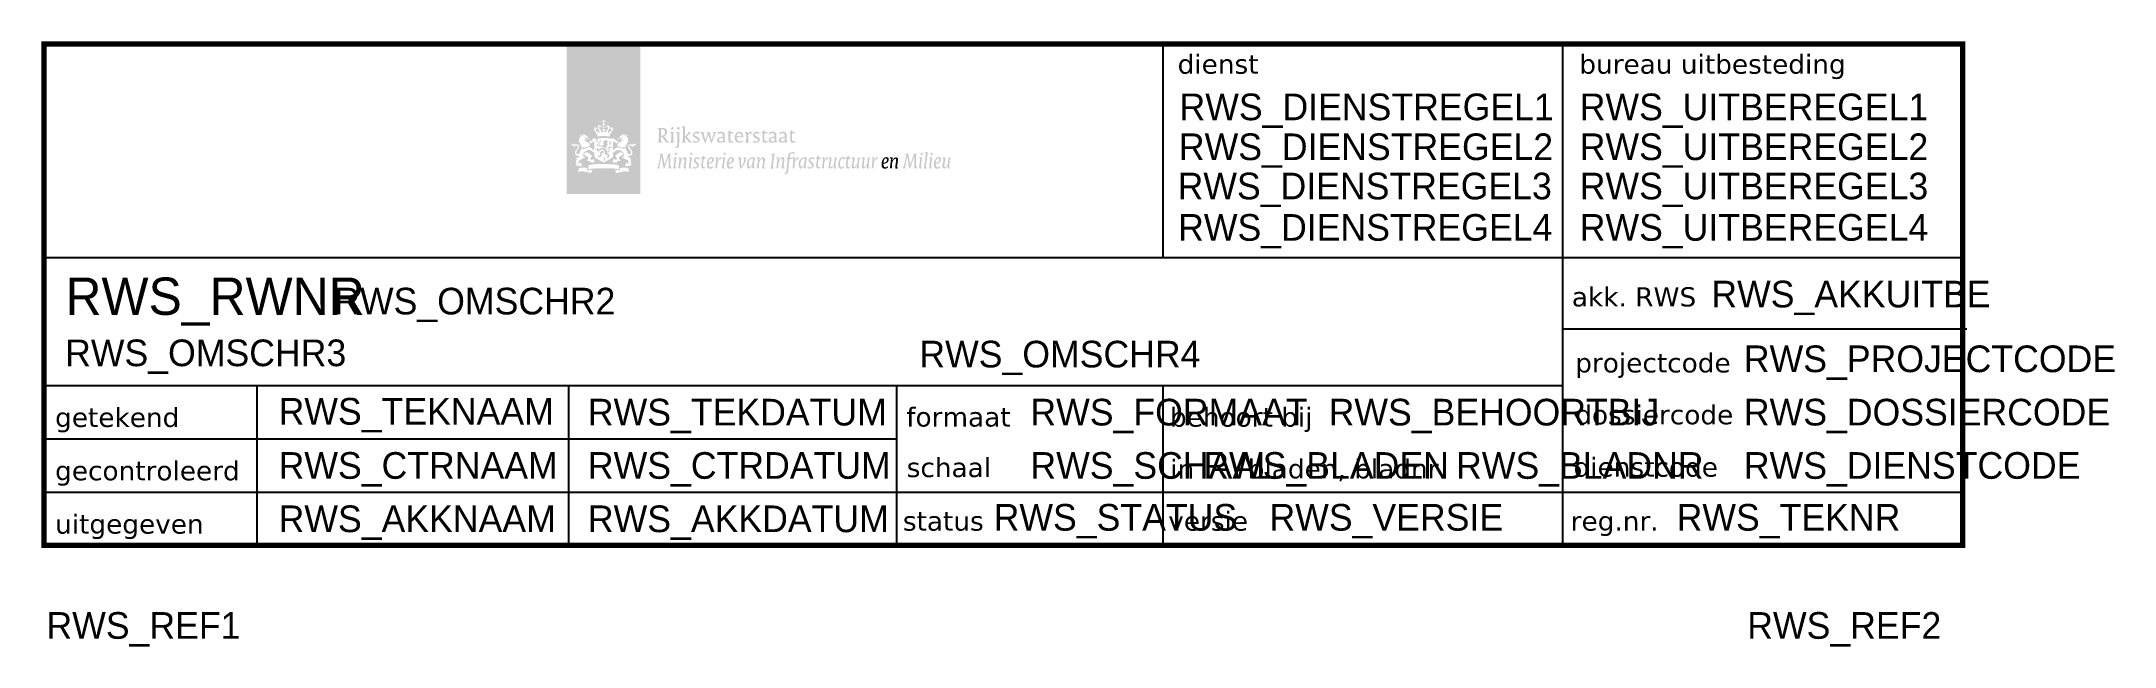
# Model space of a CAD drawing. Extents: x -180 to 14, y -9 to 47.
import ezdxf
from ezdxf.enums import TextEntityAlignment as Align

# ---------------------------------------------------------------- set-up
doc = ezdxf.new("R2010")
doc.units = 0
doc.header["$MEASUREMENT"] = 0
for name, color, linetype in [('TO-XX-STEMPEL', 7, 'CONTINUOUS'), ('TO-XX-STEMPEL @ 1', 7, 'CONTINUOUS'), ('TO-XX-T18_1', 7, 'CONTINUOUS'), ('TO-XX-T25_1', 7, 'CONTINUOUS'), ('TO-XX-T35_1', 7, 'CONTINUOUS')]:
    doc.layers.add(name, color=color, linetype=linetype)
doc.styles.add('RIJKSHUISSTIJL', font='verdana.TTF', dxfattribs={"height": 1.8})
doc.styles.add('RTW_ISO', font='iso-rtw.shx')

msp = doc.modelspace()

# ---------------------------------------------------------------- texts
at = {"layer": 'TO-XX-T18_1', "style": 'RIJKSHUISSTIJL'}
for s, p in [('dienst', (-73.65, 44.23)), ('bureau uitbesteding', (-35.96, 44.23)), ('akk. RWS', (-36.66, 22.41)), ('projectcode', (-36.34, 16.22)), ('getekend', (-178.97, 11.11)), ('formaat', (-99.11, 11.15)), ('behoort bij', (-74.37, 11.14)), ('dossiercode', (-36.34, 11.36)), ('gecontroleerd', (-178.97, 6.11)), ('schaal', (-99.07, 6.41)), ('in', (-74.34, 6.27)), ('bladen, bladnr.', (-67.07, 6.29)), ('dienstcode', (-36.5, 6.45)), ('uitgegeven', (-178.97, 1.11)), ('status', (-99.43, 1.39)), ('versie', (-74.53, 1.39)), ('reg.nr.', (-36.77, 1.39))]:
    msp.add_text(s, height=1.8, dxfattribs=at).set_placement(p)
at = {"layer": 'TO-XX-T25_1', "style": 'RTW_ISO', "flags": 8}
for tag, p, s in [('RWS_DIENSTREGEL1', (-73.47, 39.87), ''), ('RWS_UITBEREGEL1', (-35.92, 39.87), ''), ('RWS_DIENSTREGEL2', (-73.53, 36.13), ''), ('RWS_UITBEREGEL2', (-35.92, 36.13), ''), ('RWS_DIENSTREGEL3', (-73.65, 32.45), ''), ('RWS_UITBEREGEL3', (-35.92, 32.45), ''), ('RWS_DIENSTREGEL4', (-73.6, 28.57), ''), ('RWS_UITBEREGEL4', (-35.92, 28.57), ''), ('RWS_OMSCHR2', (-152.78, 21.66), ''), ('RWS_AKKUITBE', (-23.57, 22.32), ''), ('RWS_OMSCHR3', (-178.03, 16.81), ''), ('RWS_OMSCHR4', (-97.88, 16.69), ''), ('RWS_PROJECTCODE', (-20.52, 16.25), ''), ('RWS_TEKNAAM', (-158, 11.33), ''), ('RWS_TEKDATUM', (-128.98, 11.25), ''), ('RWS_FORMAAT', (-87.46, 11.25), ''), ('RWS_BEHOORTBIJ', (-59.48, 11.25), ''), ('RWS_DOSSIERCODE', (-20.52, 11.25), ''), ('RWS_CTRNAAM', (-158, 6.25), ''), ('RWS_CTRDATUM', (-128.98, 6.25), ''), ('RWS_SCHAAL', (-87.46, 6.25), ''), ('RWS_BLADEN', (-71.24, 6.25), ''), ('RWS_BLADNR', (-47.52, 6.25), ''), ('RWS_DIENSTCODE', (-20.52, 6.25), ''), ('RWS_STATUS', (-90.91, 1.39), ''), ('RWS_VERSIE', (-65.03, 1.39), ''), ('RWS_TEKNR', (-26.83, 1.39), ''), ('RWS_AKKNAAM', (-158, 1.25), ''), ('RWS_AKKDATUM', (-128.98, 1.25), ''), ('RWS_REF1', (-179.78, -8.75), ' ')]:
    msp.add_attdef(tag, p, s, height=2.5, dxfattribs=at)
msp.add_attdef('RWS_REF2', text='', height=2.5, dxfattribs=at).set_placement((-2, -8.75), align=Align.RIGHT)
at = {"layer": 'TO-XX-T35_1', "style": 'RTW_ISO', "flags": 8}
msp.add_attdef('RWS_RWNR', (-178, 21.62), '', height=3.5, dxfattribs=at)

# ---------------------------------------------------------------- blocks, each defined once
blk = doc.blocks.new('RIJKSLOGO-KLEIN')
at = {"layer": 'TO-XX-STEMPEL', "linetype": 'Continuous', "lineweight": 0}
h = blk.add_hatch(color=144, dxfattribs=at)
h.paths.add_polyline_path([(55.99, -0.23), (49.09, -0.23), (49.09, -14.04), (55.99, -14.04)])
h.paths.add_polyline_path([(52.53, -7.07), (52.61, -7.15), (52.57, -7.19), (52.55, -7.23), (52.57, -7.23), (52.57, -7.26), (52.61, -7.23), (52.67, -7.19), (52.74, -7.26), (52.65, -7.32), (52.61, -7.3), (52.59, -7.28), (52.57, -7.3), (52.57, -7.44), (52.67, -7.52), (52.63, -7.61), (52.55, -7.67), (52.51, -7.66), (52.4, -7.52), (52.51, -7.44), (52.51, -7.32), (52.51, -7.3), (52.51, -7.28), (52.49, -7.28), (52.47, -7.3), (52.42, -7.32), (52.34, -7.26), (52.42, -7.19), (52.47, -7.23), (52.51, -7.26), (52.51, -7.23), (52.53, -7.23), (52.53, -7.21), (52.51, -7.19), (52.47, -7.15)], flags=16)
h.paths.add_polyline_path([(52.16, -7.59), (52.28, -7.67), (52.38, -7.73), (52.38, -7.75), (52.36, -7.79), (52.3, -7.82), (52.24, -7.75), (52.18, -7.71), (52.11, -7.79), (52.12, -7.85), (52.18, -8.04), (52.24, -8.02), (52.32, -8.13), (52.28, -8.21), (52.38, -8.27), (52.51, -8.19), (52.47, -8.11), (52.4, -8.02), (52.49, -7.94), (52.53, -7.94), (52.61, -7.94), (52.67, -8.02), (52.63, -8.11), (52.57, -8.19), (52.7, -8.27), (52.8, -8.21), (52.76, -8.13), (52.84, -8.02), (52.9, -8.04), (52.93, -7.98), (52.96, -7.79), (52.92, -7.71), (52.86, -7.75), (52.78, -7.82), (52.72, -7.79), (52.7, -7.75), (52.72, -7.73), (52.82, -7.67), (52.92, -7.59), (53.07, -7.67), (53.11, -7.79), (53.1, -7.87), (53.03, -8.04), (52.99, -8.08), (52.92, -8.25), (52.98, -8.33), (53.05, -8.31), (53.05, -8.27), (53.11, -8.17), (53.17, -8.21), (53.24, -8.12), (53.3, -7.96), (53.3, -7.94), (53.28, -7.92), (53.28, -7.9), (53.23, -7.92), (53.19, -7.94), (53.13, -7.88), (53.15, -7.88), (53.23, -7.84), (53.3, -7.79), (53.4, -7.82), (53.44, -7.96), (53.43, -8.02), (53.32, -8.17), (53.29, -8.19), (53.21, -8.36), (53.23, -8.4), (53.19, -8.4), (53.13, -8.46), (53.11, -8.67), (52.96, -8.64), (52.94, -8.64), (52.75, -8.61), (52.55, -8.6), (52.51, -8.6), (52.31, -8.62), (52.11, -8.64), (51.97, -8.67), (51.96, -8.5), (51.89, -8.4), (51.86, -8.4), (51.86, -8.36), (51.86, -8.33), (51.76, -8.17), (51.72, -8.14), (51.64, -7.96), (51.7, -7.82), (51.78, -7.79), (51.86, -7.84), (51.93, -7.88), (51.95, -7.88), (51.89, -7.94), (51.84, -7.92), (51.82, -7.9), (51.78, -7.96), (51.79, -8.02), (51.91, -8.21), (51.97, -8.17), (52.05, -8.27), (52.05, -8.29), (52.03, -8.31), (52.09, -8.33), (52.18, -8.25), (52.17, -8.21), (52.07, -8.04), (52.02, -7.98), (51.97, -7.79), (52.01, -7.67)], flags=16)
h.paths.add_polyline_path([(52.55, -7.71), (52.63, -7.79), (52.55, -7.9), (52.45, -7.79)], flags=0)
h.paths.add_polyline_path([(50.75, -8.47), (50.87, -8.56), (50.99, -8.62), (51.06, -8.69), (51.04, -8.73), (51.04, -8.77), (50.99, -8.83), (50.85, -8.77), (50.79, -8.85), (50.79, -8.89), (50.81, -8.92), (50.93, -8.92), (50.93, -8.94), (50.91, -8.96), (50.91, -9), (50.91, -9.04), (50.87, -9.02), (50.85, -9), (50.75, -9), (50.75, -9.02), (50.79, -9.08), (50.93, -9.14), (51.06, -9.19), (51.2, -9.31), (51.23, -9.37), (51.26, -9.56), (51.22, -9.56), (51.19, -9.56), (51.01, -9.62), (50.96, -9.66), (50.77, -9.7), (50.7, -9.7), (50.7, -9.66), (50.7, -9.58), (50.66, -9.64), (50.6, -9.7), (50.56, -9.7), (50.41, -9.6), (50.43, -9.56), (50.47, -9.45), (50.45, -9.37), (50.43, -9.41), (50.35, -9.43), (50.27, -9.41), (50.35, -9.31), (50.33, -9.23), (50.31, -9.19), (50.25, -9.21), (50.16, -9.12), (50.19, -9.12), (50.27, -9.04), (50.27, -9), (50.27, -8.96), (50.25, -8.89), (50.25, -8.88), (50.33, -8.71), (50.41, -8.69), (50.33, -8.64), (50.29, -8.56), (50.39, -8.54), (50.46, -8.55), (50.6, -8.67), (50.6, -8.69), (50.62, -8.67), (50.62, -8.6), (50.54, -8.54), (50.5, -8.48), (50.52, -8.44), (50.52, -8.42), (50.54, -8.44), (50.54, -8.46), (50.58, -8.5), (50.62, -8.48), (50.7, -8.46)], flags=16)
h.paths.add_polyline_path([(51.68, -8.79), (51.72, -8.81), (51.72, -8.83), (51.66, -8.92), (51.74, -8.89), (51.86, -8.87), (51.86, -9.14), (51.99, -9.14), (51.99, -8.85), (52.13, -8.82), (52.32, -8.8), (52.55, -8.79), (52.73, -8.79), (52.93, -8.81), (53.11, -8.83), (53.27, -8.87), (53.42, -8.92), (53.36, -8.83), (53.36, -8.81), (53.38, -8.79), (53.4, -8.79), (53.48, -8.83), (53.5, -8.87), (53.59, -8.92), (53.6, -8.96), (53.75, -9.06), (53.76, -9.06), (53.94, -9.14), (53.82, -9.25), (53.77, -9.33), (53.69, -9.25), (53.57, -9.17), (53.55, -9.19), (53.52, -9.21), (53.52, -9.23), (53.5, -9.19), (53.5, -9.17), (53.5, -9.12), (53.42, -9.04), (53.42, -9.91), (53.46, -9.91), (53.57, -9.85), (53.59, -9.83), (53.75, -9.7), (53.9, -9.66), (54, -9.68), (54.13, -9.75), (54.17, -9.77), (54.35, -9.81), (54.5, -9.79), (54.56, -9.77), (54.67, -9.89), (54.75, -10.08), (54.75, -10.09), (54.81, -10.29), (54.89, -10.29), (54.96, -10.31), (55.1, -10.26), (55.12, -10.18), (55.09, -10.06), (54.98, -9.91), (54.9, -9.82), (54.83, -9.64), (54.89, -9.48), (54.93, -9.43), (55.14, -9.39), (55.37, -9.39), (55.47, -9.35), (55.52, -9.29), (55.54, -9.33), (55.56, -9.39), (55.54, -9.46), (55.39, -9.54), (55.33, -9.52), (55.29, -9.52), (55.33, -9.62), (55.31, -9.66), (55.31, -9.68), (55.23, -9.56), (55.08, -9.5), (54.96, -9.56), (54.96, -9.64), (54.99, -9.74), (55.12, -9.89), (55.22, -10.02), (55.25, -10.2), (55.24, -10.26), (55.14, -10.41), (55.1, -10.43), (54.92, -10.47), (54.83, -10.45), (54.83, -10.46), (54.92, -10.64), (55.04, -10.7), (55.12, -10.6), (55.14, -10.6), (55.16, -10.68), (55.06, -10.78), (55.04, -10.78), (55.06, -10.8), (55.07, -10.81), (55.12, -10.99), (55.12, -11.12), (55.1, -11.22), (55.18, -11.32), (55.23, -11.3), (55.23, -11.32), (55.14, -11.36), (55.06, -11.34), (55.04, -11.32), (55, -11.36), (55.06, -11.45), (55.06, -11.47), (55, -11.45), (54.92, -11.39), (54.83, -11.43), (54.79, -11.43), (54.77, -11.41), (54.71, -11.41), (54.62, -11.49), (54.62, -11.47), (54.58, -11.39), (54.67, -11.3), (54.64, -11.3), (54.62, -11.28), (54.6, -11.28), (54.54, -11.32), (54.54, -11.3), (54.62, -11.2), (54.71, -11.22), (54.71, -11.2), (54.62, -11.14), (54.69, -11.09), (54.79, -11.16), (54.87, -11.18), (54.92, -11.18), (54.91, -11.1), (54.85, -10.93), (54.69, -10.82), (54.54, -10.76), (54.44, -10.66), (54.35, -10.7), (54.25, -10.62), (54.25, -10.6), (54.31, -10.62), (54.41, -10.58), (54.46, -10.39), (54.46, -10.39), (54.41, -10.22), (54.27, -10.06), (54.1, -9.95), (53.92, -9.91), (53.73, -9.95), (53.61, -10.04), (53.59, -10.06), (53.63, -10.08), (53.63, -10.1), (53.55, -10.08), (53.5, -10.14), (53.55, -10.2), (53.52, -10.2), (53.44, -10.12), (53.42, -10.12), (53.42, -10.39), (53.41, -10.5), (53.33, -10.66), (53.17, -10.76), (53.08, -10.81), (52.92, -10.89), (52.74, -11), (52.55, -11.12), (52.44, -11.04), (52.25, -10.93), (52.08, -10.84), (51.93, -10.76), (51.81, -10.7), (51.7, -10.57), (51.66, -10.39), (51.66, -10.12), (51.64, -10.12), (51.55, -10.2), (51.53, -10.2), (51.57, -10.12), (51.55, -10.08), (51.45, -10.1), (51.45, -10.08), (51.49, -10.04), (51.37, -9.95), (51.35, -9.95), (51.16, -9.91), (50.98, -9.95), (50.81, -10.06), (50.79, -10.07), (50.66, -10.21), (50.62, -10.39), (50.64, -10.54), (50.77, -10.62), (50.83, -10.6), (50.83, -10.62), (50.72, -10.7), (50.66, -10.66), (50.64, -10.66), (50.56, -10.76), (50.39, -10.82), (50.25, -10.93), (50.21, -10.98), (50.16, -11.18), (50.21, -11.18), (50.29, -11.16), (50.37, -11.09), (50.45, -11.14), (50.37, -11.2), (50.37, -11.22), (50.45, -11.2), (50.54, -11.28), (50.54, -11.32), (50.45, -11.28), (50.41, -11.3), (50.5, -11.41), (50.47, -11.47), (50.45, -11.49), (50.37, -11.41), (50.29, -11.41), (50.25, -11.43), (50.16, -11.39), (50.1, -11.45), (50.02, -11.47), (50.02, -11.45), (50.08, -11.36), (50.04, -11.32), (50.02, -11.34), (49.94, -11.36), (49.87, -11.32), (49.89, -11.32), (49.98, -11.24), (49.98, -11.22), (49.98, -11.12), (49.96, -10.99), (49.96, -10.97), (50.02, -10.8), (50.04, -10.78), (50.02, -10.78), (49.91, -10.68), (49.94, -10.62), (49.96, -10.6), (50.04, -10.7), (50.19, -10.64), (50.19, -10.63), (50.25, -10.45), (50.14, -10.47), (49.96, -10.41), (49.92, -10.38), (49.85, -10.2), (49.88, -10.03), (50, -9.89), (50.07, -9.82), (50.12, -9.64), (50.12, -9.56), (50, -9.5), (49.89, -9.53), (49.79, -9.68), (49.77, -9.68), (49.75, -9.66), (49.75, -9.62), (49.79, -9.52), (49.75, -9.52), (49.69, -9.54), (49.62, -9.53), (49.52, -9.39), (49.54, -9.33), (49.56, -9.29), (49.6, -9.35), (49.71, -9.39), (49.94, -9.39), (50.06, -9.4), (50.21, -9.45), (50.25, -9.62), (50.21, -9.76), (50.1, -9.91), (50.03, -10), (49.98, -10.18), (50, -10.26), (50.12, -10.31), (50.21, -10.29), (50.27, -10.29), (50.27, -10.27), (50.33, -10.07), (50.41, -9.89), (50.52, -9.77), (50.58, -9.79), (50.72, -9.81), (50.76, -9.81), (50.95, -9.75), (51.04, -9.7), (51.2, -9.64), (51.33, -9.7), (51.36, -9.73), (51.51, -9.85), (51.62, -9.91), (51.66, -9.91), (51.66, -9.04), (51.57, -9.12), (51.6, -9.14), (51.6, -9.17), (51.57, -9.23), (51.55, -9.21), (51.55, -9.19), (51.51, -9.17), (51.48, -9.18), (51.31, -9.33), (51.26, -9.25), (51.14, -9.14), (51.15, -9.14), (51.35, -9.06), (51.41, -9.04), (51.51, -8.92), (51.57, -8.87), (51.6, -8.83)], flags=16)
h.paths.add_polyline_path([(50.89, -8.67), (50.81, -8.71), (50.75, -8.62)], flags=0)
h.paths.add_polyline_path([(51.28, -8.81), (51.28, -8.85), (51.18, -8.94), (51.1, -8.92), (50.97, -8.87), (50.91, -8.87), (50.93, -8.85), (51.1, -8.85), (51.16, -8.87), (51.26, -8.81)], flags=16)
h.paths.add_polyline_path([(52.34, -8.94), (52.34, -9.02), (52.11, -9.35), (52.16, -9.37), (52.13, -9.41), (52.07, -9.37), (52.03, -9.41), (52.03, -9.43), (52.07, -9.45), (52.09, -9.45), (52.11, -9.43), (52.3, -9.5), (52.26, -9.62), (52.2, -9.58), (52.11, -9.54), (52.01, -9.48), (51.93, -9.56), (51.89, -9.54), (51.89, -9.52), (51.93, -9.45), (51.86, -9.45), (51.93, -9.41), (51.97, -9.41), (51.93, -9.39), (51.89, -9.39), (51.95, -9.37), (51.99, -9.37), (52.03, -9.33), (51.97, -9.29), (52.01, -9.25), (52.03, -9.29), (52.28, -8.98)], flags=0)
h.paths.add_polyline_path([(52.65, -8.94), (52.72, -8.98), (52.74, -9.04), (52.84, -8.98), (52.86, -9.06), (52.9, -9.08), (52.96, -9.08), (52.98, -9.12), (52.96, -9.12), (52.86, -9.17), (52.88, -9.29), (52.88, -9.35), (52.92, -9.41), (52.94, -9.41), (52.88, -9.48), (52.86, -9.45), (52.84, -9.52), (52.88, -9.58), (52.84, -9.6), (52.78, -9.56), (52.76, -9.62), (52.78, -9.68), (52.74, -9.7), (52.63, -9.73), (52.55, -9.7), (52.45, -9.64), (52.32, -9.62), (52.42, -9.49), (52.53, -9.45), (52.61, -9.39), (52.59, -9.35), (52.57, -9.37), (52.53, -9.37), (52.51, -9.35), (52.53, -9.35), (52.53, -9.31), (52.59, -9.31), (52.59, -9.29), (52.59, -9.27), (52.55, -9.25), (52.49, -9.25), (52.47, -9.21), (52.45, -9.19), (52.49, -9.14), (52.55, -9.12), (52.63, -9.08), (52.67, -9.08), (52.67, -9.02), (52.65, -8.96)], flags=0)
h.paths.add_polyline_path([(52.63, -9.14), (52.57, -9.21), (52.55, -9.19)], flags=0)
h.paths.add_polyline_path([(54.25, -8.5), (54.38, -8.46), (54.44, -8.48), (54.48, -8.48), (54.5, -8.5), (54.54, -8.46), (54.54, -8.42), (54.56, -8.44), (54.58, -8.48), (54.54, -8.54), (54.48, -8.6), (54.46, -8.67), (54.48, -8.69), (54.48, -8.67), (54.51, -8.6), (54.69, -8.54), (54.8, -8.56), (54.69, -8.69), (54.62, -8.62), (54.6, -8.62), (54.6, -8.64), (54.71, -8.73), (54.77, -8.71), (54.83, -8.87), (54.83, -8.94), (54.81, -9), (54.81, -9.04), (54.87, -9.12), (54.92, -9.12), (54.81, -9.21), (54.77, -9.19), (54.71, -9.31), (54.81, -9.41), (54.73, -9.43), (54.64, -9.41), (54.62, -9.37), (54.6, -9.45), (54.62, -9.56), (54.67, -9.6), (54.5, -9.7), (54.4, -9.58), (54.38, -9.62), (54.38, -9.68), (54.38, -9.7), (54.31, -9.7), (54.25, -9.7), (54.08, -9.62), (54.03, -9.59), (53.84, -9.56), (53.82, -9.56), (53.82, -9.5), (53.9, -9.31), (53.96, -9.23), (54.15, -9.14), (54.31, -9.08), (54.33, -9.02), (54.33, -9), (54.23, -9), (54.19, -9.02), (54.17, -9.04), (54.17, -9.02), (54.15, -9), (54.17, -8.96), (54.15, -8.92), (54.27, -8.92), (54.31, -8.89), (54.23, -8.77), (54.11, -8.83), (54.06, -8.77), (54.06, -8.73), (54.04, -8.69), (54.11, -8.62), (54.21, -8.56)], flags=16)
h.paths.add_polyline_path([(53.79, -8.81), (53.82, -8.81), (53.92, -8.87), (54, -8.85), (54.13, -8.85), (54.17, -8.87), (54.11, -8.87), (54, -8.92), (53.9, -8.94), (53.79, -8.85)], flags=16)
h.paths.add_polyline_path([(53.09, -9.1), (53.21, -9.1), (53.21, -9.43), (53.09, -9.43)], flags=0)
h.paths.add_polyline_path([(52.32, -9.25), (52.34, -9.25), (52.38, -9.29), (52.53, -9.29), (52.45, -9.31), (52.38, -9.33)], flags=0)
h.paths.add_polyline_path([(54.21, -8.67), (54.35, -8.62), (54.27, -8.71)], flags=0)
h.paths.add_polyline_path([(51.99, -9.7), (52.01, -9.75), (52.03, -9.79), (52.05, -9.75), (52.07, -9.73), (52.07, -9.81), (52.05, -9.81), (52.03, -9.91), (52.19, -9.8), (52.2, -9.79), (52.36, -9.7), (52.49, -9.75), (52.61, -9.79), (52.74, -9.77), (52.82, -9.93), (52.84, -10.02), (52.94, -10.08), (53.03, -9.99), (52.96, -9.85), (52.9, -9.75), (53, -9.63), (53.05, -9.62), (53.13, -9.62), (53.21, -9.64), (53.28, -9.58), (53.3, -9.58), (53.32, -9.6), (53.32, -9.64), (53.21, -9.73), (53.19, -9.7), (53.17, -9.73), (53.19, -9.73), (53.19, -9.77), (53.17, -9.81), (53.05, -9.68), (53.05, -9.68), (52.98, -9.75), (53.05, -9.83), (53.11, -9.99), (53.04, -10.14), (52.94, -10.16), (52.84, -10.14), (52.9, -10.26), (53.01, -10.31), (53.05, -10.26), (53.07, -10.31), (53.03, -10.35), (53.07, -10.39), (53.09, -10.47), (53.13, -10.51), (53.17, -10.51), (53.09, -10.55), (53.07, -10.55), (53.07, -10.58), (53.11, -10.6), (53.11, -10.62), (53.07, -10.62), (53.03, -10.6), (52.94, -10.64), (52.9, -10.7), (52.86, -10.66), (52.9, -10.6), (52.88, -10.6), (52.84, -10.64), (52.84, -10.6), (52.86, -10.55), (52.9, -10.55), (52.82, -10.51), (52.88, -10.49), (52.92, -10.49), (52.94, -10.51), (52.98, -10.49), (52.86, -10.38), (52.82, -10.39), (52.7, -10.33), (52.67, -10.31), (52.67, -10.33), (52.65, -10.35), (52.59, -10.3), (52.65, -10.26), (52.67, -10.16), (52.61, -9.98), (52.61, -9.97), (52.45, -9.87), (52.4, -9.87), (52.22, -9.91), (52.09, -9.97), (52.18, -9.99), (52.05, -10.1), (52.01, -10.1), (52.03, -10.02), (51.97, -10.06), (51.97, -10.04), (52.01, -9.97), (51.97, -9.97), (51.93, -9.99), (51.95, -9.95), (51.78, -9.91), (51.86, -9.91), (51.86, -9.89), (51.82, -9.85), (51.8, -9.83), (51.89, -9.87), (51.84, -9.79), (51.91, -9.83), (51.91, -9.79), (51.89, -9.77), (51.89, -9.75), (51.95, -9.81), (51.95, -9.77), (51.93, -9.75), (51.93, -9.73), (51.99, -9.79)], flags=0)
h.paths.add_polyline_path([(52.47, -9.99), (52.57, -10.04), (52.55, -10.08), (52.59, -10.14), (52.61, -10.14), (52.42, -10.21), (52.4, -10.22), (52.34, -10.37), (52.42, -10.49), (52.36, -10.51), (52.34, -10.49), (52.3, -10.49), (52.22, -10.55), (52.26, -10.6), (52.26, -10.62), (52.18, -10.58), (52.16, -10.6), (52.11, -10.58), (52.07, -10.58), (52.03, -10.62), (52.01, -10.58), (52.07, -10.51), (52.03, -10.51), (51.99, -10.53), (52.03, -10.47), (52.07, -10.47), (52.07, -10.45), (52.03, -10.43), (52.07, -10.41), (52.11, -10.43), (52.16, -10.45), (52.2, -10.43), (52.24, -10.41), (52.24, -10.33), (52.22, -10.24), (52.22, -10.22), (52.2, -10.24), (52.16, -10.18), (52.18, -10.2), (52.22, -10.16), (52.3, -10.06)], flags=0)
h.paths.add_polyline_path([(51.1, -10.17), (51.26, -10.29), (51.32, -10.36), (51.45, -10.45), (51.49, -10.43), (51.43, -10.53), (51.39, -10.51), (51.39, -10.53), (51.37, -10.6), (51.33, -10.68), (51.26, -10.76), (51.37, -10.82), (51.45, -10.87), (51.47, -10.85), (51.51, -10.78), (51.57, -10.76), (51.66, -10.8), (51.64, -10.82), (51.57, -10.89), (51.57, -10.91), (51.66, -10.87), (51.74, -10.99), (51.72, -10.99), (51.66, -10.95), (51.64, -10.95), (51.62, -10.97), (51.6, -10.97), (51.7, -11.05), (51.66, -11.14), (51.57, -11.07), (51.51, -11.07), (51.45, -11.09), (51.39, -11.05), (51.28, -11.14), (51.24, -11.14), (51.31, -11.05), (51.26, -10.97), (51.16, -10.93), (51.1, -10.95), (51.04, -10.97), (50.95, -10.91), (50.97, -10.91), (51.08, -10.8), (51.1, -10.72), (51.1, -10.66), (51.06, -10.55), (50.91, -10.47), (50.88, -10.46), (50.7, -10.39), (50.77, -10.33), (50.72, -10.24), (50.78, -10.2), (50.95, -10.14)], flags=16)
h.paths.add_polyline_path([(53.95, -10.19), (54.13, -10.14), (54.19, -10.15), (54.35, -10.24), (54.31, -10.33), (54.4, -10.39), (54.37, -10.4), (54.19, -10.47), (54.02, -10.55), (53.98, -10.66), (54.02, -10.8), (54.11, -10.91), (54.13, -10.91), (54.04, -10.97), (53.98, -10.95), (53.94, -10.93), (53.84, -10.97), (53.77, -11.05), (53.84, -11.14), (53.79, -11.14), (53.69, -11.05), (53.63, -11.09), (53.59, -11.07), (53.52, -11.07), (53.44, -11.14), (53.42, -11.16), (53.42, -11.14), (53.4, -11.07), (53.48, -10.97), (53.46, -10.97), (53.44, -10.95), (53.42, -10.95), (53.36, -10.99), (53.34, -10.99), (53.42, -10.87), (53.52, -10.91), (53.44, -10.82), (53.44, -10.8), (53.5, -10.76), (53.57, -10.78), (53.61, -10.85), (53.65, -10.87), (53.73, -10.82), (53.82, -10.76), (53.75, -10.68), (53.71, -10.53), (53.71, -10.51), (53.69, -10.51), (53.67, -10.53), (53.59, -10.43), (53.63, -10.45), (53.67, -10.44), (53.84, -10.29)], flags=16)
h.paths.add_polyline_path([(52.55, -10.58), (52.65, -10.58), (52.65, -10.91), (52.55, -10.91)], flags=0)
h.paths.add_polyline_path([(52.33, -11.24), (52.55, -11.24), (52.57, -11.24), (52.79, -11.24), (52.99, -11.25), (53.19, -11.26), (53.38, -11.27), (53.57, -11.28), (53.72, -11.3), (53.93, -11.35), (54, -11.41), (54, -11.76), (54, -11.78), (53.98, -11.76), (53.93, -11.72), (53.76, -11.68), (53.48, -11.66), (53.35, -11.65), (53.16, -11.64), (52.96, -11.64), (52.76, -11.63), (52.55, -11.63), (52.38, -11.63), (52.17, -11.64), (51.97, -11.64), (51.78, -11.65), (51.6, -11.66), (51.4, -11.67), (51.2, -11.7), (51.1, -11.76), (51.1, -11.41), (51.12, -11.37), (51.25, -11.32), (51.53, -11.28), (51.55, -11.28), (51.73, -11.26), (51.92, -11.25), (52.12, -11.25)], flags=16)
h.paths.add_polyline_path([(50.87, -11.59), (51.01, -11.66), (51.01, -11.84), (51.08, -11.9), (51.14, -11.82), (51.21, -11.8), (51.45, -11.78), (51.45, -11.95), (51.45, -11.97), (51.33, -12.07), (51.22, -12.06), (51.01, -12.01), (50.99, -12), (50.79, -11.95), (50.6, -11.92), (50.52, -11.92), (50.41, -11.93), (50.23, -11.97), (50.14, -12.01), (50.21, -11.66), (50.29, -11.59), (50.32, -11.59), (50.54, -11.57), (50.7, -11.58)], flags=16)
h.paths.add_polyline_path([(54.23, -11.59), (54.32, -11.58), (54.54, -11.57), (54.79, -11.59), (54.87, -11.66), (54.94, -12.01), (54.85, -11.97), (54.77, -11.94), (54.56, -11.92), (54.48, -11.92), (54.27, -11.96), (54.08, -12.01), (53.93, -12.05), (53.75, -12.07), (53.73, -12.07), (53.63, -11.95), (53.63, -11.78), (53.81, -11.79), (53.96, -11.82), (54.02, -11.9), (54.06, -11.84), (54.06, -11.66)], flags=16)
at = {"layer": 'TO-XX-STEMPEL @ 1', "linetype": 'Continuous', "lineweight": 0}
h = blk.add_hatch(color=256, dxfattribs=at)
h.paths.add_polyline_path([(58.41, -7.97), (58.33, -7.92), (58.25, -7.88), (58.17, -7.87), (58.14, -7.86), (57.98, -7.86), (57.82, -7.86), (57.76, -7.87), (57.7, -7.88), (57.67, -7.88), (57.62, -7.89), (57.6, -7.91), (57.61, -7.94), (57.67, -7.96), (57.73, -7.98), (57.73, -8.53), (57.72, -9.1), (57.65, -9.16), (57.61, -9.2), (57.63, -9.22), (57.67, -9.23), (57.7, -9.23), (57.8, -9.24), (57.9, -9.23), (57.94, -9.23), (58.02, -9.21), (58.06, -9.18), (58.05, -9.16), (57.98, -9.14), (57.92, -9.12), (57.92, -8.68), (57.97, -8.68), (58.03, -8.7), (58.07, -8.75), (58.17, -8.9), (58.25, -9.02), (58.3, -9.09), (58.38, -9.18), (58.44, -9.23), (58.55, -9.25), (58.66, -9.22), (58.69, -9.2), (58.69, -9.18), (58.63, -9.14), (58.53, -9.06), (58.35, -8.83), (58.21, -8.63), (58.27, -8.6), (58.35, -8.55), (58.41, -8.5), (58.46, -8.4), (58.49, -8.32), (58.5, -8.29), (58.5, -8.23), (58.48, -8.08)])
h.paths.add_polyline_path([(58.3, -8.15), (58.31, -8.25), (58.3, -8.35), (58.27, -8.44), (58.21, -8.51), (58.11, -8.57), (57.99, -8.58), (57.93, -8.58), (57.92, -8.28), (57.92, -7.98), (58.01, -7.98), (58.12, -7.99), (58.23, -8.05)], flags=16)
h.paths.add_polyline_path([(59.1, -7.84), (59.04, -7.78), (58.95, -7.78), (58.91, -7.8), (58.88, -7.85), (58.87, -7.9), (58.89, -7.96), (58.93, -8), (58.98, -8.01), (59.06, -7.99), (59.1, -7.92)])
h.paths.add_polyline_path([(59.08, -8.25), (59.08, -8.23), (58.99, -8.22), (58.9, -8.22), (58.87, -8.23), (58.8, -8.24), (58.77, -8.25), (58.76, -8.28), (58.83, -8.33), (58.89, -8.35), (58.89, -8.73), (58.87, -9.14), (58.81, -9.18), (58.78, -9.22), (58.82, -9.24), (58.85, -9.24), (58.95, -9.25), (59.05, -9.24), (59.09, -9.24), (59.16, -9.23), (59.19, -9.19), (59.16, -9.16), (59.1, -9.15), (59.08, -9.14), (59.07, -8.69)])
h.paths.add_polyline_path([(59.64, -8.28), (59.65, -8.25), (59.62, -8.23), (59.56, -8.22), (59.47, -8.22), (59.44, -8.23), (59.37, -8.24), (59.33, -8.27), (59.33, -8.29), (59.4, -8.33), (59.46, -8.35), (59.46, -8.89), (59.45, -9.48), (59.41, -9.56), (59.36, -9.63), (59.3, -9.66), (59.27, -9.68), (59.29, -9.71), (59.33, -9.74), (59.39, -9.75), (59.47, -9.74), (59.53, -9.7), (59.58, -9.64), (59.6, -9.58), (59.62, -9.52), (59.62, -9.5), (59.63, -9.46), (59.63, -9.43), (59.64, -8.86)])
h.paths.add_polyline_path([(59.67, -7.84), (59.61, -7.78), (59.55, -7.77), (59.49, -7.79), (59.45, -7.84), (59.44, -7.9), (59.47, -7.98), (59.54, -8.01), (59.62, -7.99), (59.67, -7.92)])
h.paths.add_polyline_path([(60.18, -7.75), (60.18, -7.72), (60.09, -7.7), (59.99, -7.71), (59.96, -7.71), (59.89, -7.73), (59.85, -7.76), (59.87, -7.79), (59.94, -7.82), (59.99, -7.84), (59.99, -8.48), (59.97, -9.14), (59.91, -9.18), (59.88, -9.22), (59.92, -9.24), (59.95, -9.24), (60.04, -9.25), (60.14, -9.24), (60.17, -9.24), (60.21, -9.23), (60.23, -9.23), (60.27, -9.22), (60.28, -9.19), (60.23, -9.16), (60.18, -9.14), (60.17, -8.93), (60.18, -8.72), (60.25, -8.82), (60.34, -8.93), (60.43, -9.05), (60.54, -9.19), (60.61, -9.24), (60.71, -9.25), (60.8, -9.22), (60.83, -9.19), (60.78, -9.15), (60.7, -9.1), (60.52, -8.88), (60.36, -8.67), (60.36, -8.65), (60.42, -8.6), (60.52, -8.52), (60.61, -8.43), (60.67, -8.34), (60.7, -8.27), (60.69, -8.22), (60.62, -8.22), (60.53, -8.22), (60.51, -8.24), (60.49, -8.31), (60.43, -8.41), (60.29, -8.56), (60.18, -8.66), (60.17, -8.2)])
h.paths.add_polyline_path([(61.17, -8.36), (61.26, -8.35), (61.37, -8.36), (61.48, -8.41), (61.5, -8.42), (61.51, -8.4), (61.51, -8.29), (61.43, -8.23), (61.35, -8.21), (61.28, -8.2), (61.18, -8.21), (61.09, -8.25), (60.99, -8.33), (60.94, -8.4), (60.92, -8.49), (60.93, -8.58), (60.96, -8.66), (61.01, -8.72), (61.09, -8.77), (61.22, -8.83), (61.32, -8.88), (61.37, -8.93), (61.39, -8.99), (61.38, -9.05), (61.34, -9.09), (61.29, -9.12), (61.2, -9.13), (61.08, -9.1), (60.96, -9.03), (60.92, -9), (60.9, -9.05), (60.9, -9.09), (60.91, -9.12), (60.93, -9.17), (60.99, -9.22), (61.07, -9.24), (61.11, -9.24), (61.14, -9.25), (61.18, -9.25), (61.25, -9.24), (61.34, -9.21), (61.42, -9.17), (61.49, -9.11), (61.54, -9.04), (61.55, -8.94), (61.53, -8.84), (61.48, -8.76), (61.38, -8.7), (61.3, -8.67), (61.19, -8.62), (61.09, -8.56), (61.07, -8.52), (61.06, -8.49), (61.09, -8.4)])
h.paths.add_polyline_path([(61.91, -8.32), (61.98, -8.29), (62.02, -8.27), (62.03, -8.24), (61.82, -8.22), (61.62, -8.24), (61.62, -8.27), (61.66, -8.29), (61.7, -8.33), (61.75, -8.46), (61.8, -8.58), (61.86, -8.78), (61.93, -8.97), (61.98, -9.1), (62.02, -9.24), (62.07, -9.25), (62.12, -9.24), (62.17, -9.11), (62.2, -8.98), (62.24, -8.86), (62.29, -8.73), (62.34, -8.55), (62.37, -8.49), (62.39, -8.52), (62.4, -8.57), (62.42, -8.63), (62.43, -8.68), (62.45, -8.74), (62.47, -8.79), (62.48, -8.85), (62.5, -8.91), (62.52, -8.96), (62.53, -9.02), (62.55, -9.07), (62.57, -9.13), (62.59, -9.2), (62.61, -9.24), (62.64, -9.25), (62.69, -9.25), (62.72, -9.18), (62.75, -9.1), (62.78, -9.02), (62.81, -8.95), (62.83, -8.88), (62.86, -8.8), (62.88, -8.76), (62.89, -8.72), (62.92, -8.64), (62.95, -8.57), (63, -8.43), (63.08, -8.29), (63.11, -8.24), (62.94, -8.22), (62.78, -8.24), (62.84, -8.3), (62.9, -8.33), (62.82, -8.57), (62.74, -8.81), (62.71, -8.91), (62.68, -8.99), (62.67, -8.96), (62.65, -8.9), (62.64, -8.86), (62.63, -8.82), (62.62, -8.76), (62.6, -8.7), (62.59, -8.66), (62.58, -8.62), (62.57, -8.58), (62.56, -8.55), (62.54, -8.48), (62.52, -8.42), (62.51, -8.38), (62.5, -8.34), (62.5, -8.32), (62.52, -8.29), (62.55, -8.24), (62.19, -8.24), (62.25, -8.29), (62.29, -8.32), (62.3, -8.35), (62.29, -8.38), (62.27, -8.45), (62.24, -8.53), (62.22, -8.62), (62.19, -8.7), (62.17, -8.77), (62.12, -8.9), (62.1, -8.98), (62.08, -8.96), (62.07, -8.9), (62.05, -8.84), (62.04, -8.78), (62.02, -8.72), (62.01, -8.68), (62, -8.65), (61.98, -8.58), (61.97, -8.53), (61.93, -8.41)])
h.paths.add_polyline_path([(63.91, -8.68), (63.91, -8.55), (63.9, -8.38), (63.84, -8.3), (63.75, -8.24), (63.67, -8.22), (63.65, -8.21), (63.56, -8.2), (63.47, -8.21), (63.43, -8.22), (63.32, -8.25), (63.28, -8.29), (63.24, -8.34), (63.23, -8.38), (63.23, -8.44), (63.24, -8.48), (63.27, -8.45), (63.35, -8.4), (63.43, -8.36), (63.54, -8.34), (63.64, -8.36), (63.68, -8.39), (63.72, -8.47), (63.73, -8.59), (63.73, -8.67), (63.66, -8.68), (63.59, -8.69), (63.54, -8.7), (63.36, -8.77), (63.28, -8.82), (63.23, -8.89), (63.19, -8.99), (63.2, -9.09), (63.25, -9.17), (63.34, -9.23), (63.39, -9.24), (63.42, -9.24), (63.46, -9.25), (63.5, -9.24), (63.53, -9.24), (63.62, -9.21), (63.71, -9.17), (63.74, -9.17), (63.79, -9.2), (63.83, -9.24), (63.86, -9.24), (63.97, -9.17), (63.98, -9.15), (63.96, -9.12), (63.92, -9.07), (63.9, -8.86)])
h.paths.add_polyline_path([(63.72, -8.77), (63.73, -8.92), (63.73, -9.07), (63.67, -9.1), (63.6, -9.12), (63.58, -9.12), (63.49, -9.12), (63.46, -9.11), (63.4, -9.07), (63.37, -8.99), (63.38, -8.92), (63.43, -8.86), (63.54, -8.8), (63.65, -8.78), (63.7, -8.78)], flags=16)
h.paths.add_polyline_path([(64.42, -8.67), (64.43, -8.37), (64.57, -8.36), (64.71, -8.34), (64.71, -8.28), (64.71, -8.25), (64.44, -8.25), (64.44, -8.2), (64.44, -8.15), (64.45, -8.1), (64.44, -8.07), (64.42, -8.06), (64.27, -8.18), (64.15, -8.33), (64.17, -8.35), (64.21, -8.36), (64.26, -8.37), (64.27, -8.39), (64.26, -8.43), (64.26, -8.68), (64.25, -8.94), (64.25, -8.96), (64.26, -9.01), (64.28, -9.11), (64.32, -9.19), (64.37, -9.23), (64.42, -9.24), (64.43, -9.24), (64.52, -9.24), (64.63, -9.23), (64.71, -9.15), (64.73, -9.09), (64.72, -9.06), (64.7, -9.06), (64.64, -9.09), (64.56, -9.11), (64.48, -9.07), (64.45, -9.04), (64.43, -8.99)])
h.paths.add_polyline_path([(65.63, -8.54), (65.62, -8.49), (65.56, -8.34), (65.44, -8.24), (65.36, -8.22), (65.33, -8.21), (65.28, -8.2), (65.19, -8.22), (65.08, -8.26), (64.98, -8.34), (64.91, -8.44), (64.87, -8.56), (64.85, -8.65), (64.84, -8.68), (64.84, -8.77), (64.84, -8.85), (64.85, -8.88), (64.86, -8.95), (64.9, -9.03), (64.97, -9.12), (65.05, -9.19), (65.13, -9.23), (65.19, -9.24), (65.22, -9.24), (65.27, -9.25), (65.33, -9.24), (65.37, -9.24), (65.46, -9.23), (65.54, -9.19), (65.59, -9.14), (65.62, -9.1), (65.63, -9.06), (65.63, -9.02), (65.56, -9.05), (65.47, -9.08), (65.44, -9.09), (65.41, -9.09), (65.38, -9.1), (65.33, -9.11), (65.2, -9.08), (65.12, -9.01), (65.05, -8.92), (65.03, -8.84), (65.02, -8.82), (65.02, -8.77), (65.02, -8.74), (65.64, -8.74), (65.64, -8.64)])
h.paths.add_polyline_path([(65.02, -8.61), (65.03, -8.56), (65.06, -8.47), (65.12, -8.39), (65.22, -8.32), (65.33, -8.33), (65.4, -8.38), (65.45, -8.46), (65.46, -8.52), (65.47, -8.55), (65.47, -8.59), (65.47, -8.63), (65.24, -8.63), (65.02, -8.62)], flags=16)
h.paths.add_polyline_path([(66.11, -8.46), (66.14, -8.43), (66.2, -8.4), (66.27, -8.38), (66.31, -8.38), (66.33, -8.38), (66.41, -8.42), (66.43, -8.41), (66.45, -8.36), (66.45, -8.27), (66.41, -8.22), (66.35, -8.2), (66.23, -8.24), (66.15, -8.31), (66.1, -8.36), (66.09, -8.22), (66.03, -8.22), (65.96, -8.22), (65.92, -8.23), (65.84, -8.24), (65.81, -8.26), (65.79, -8.28), (65.83, -8.32), (65.88, -8.34), (65.91, -8.35), (65.93, -8.74), (65.9, -9.14), (65.85, -9.18), (65.82, -9.22), (65.86, -9.24), (65.88, -9.24), (65.99, -9.25), (66.1, -9.25), (66.16, -9.24), (66.23, -9.22), (66.25, -9.19), (66.21, -9.16), (66.14, -9.15), (66.11, -9.14), (66.11, -8.8)])
h.paths.add_polyline_path([(66.71, -8.52), (66.71, -8.49), (66.73, -8.4), (66.81, -8.36), (66.91, -8.35), (67.02, -8.36), (67.12, -8.41), (67.15, -8.42), (67.16, -8.4), (67.15, -8.29), (67.07, -8.23), (67, -8.21), (66.92, -8.2), (66.82, -8.21), (66.73, -8.25), (66.63, -8.33), (66.58, -8.4), (66.56, -8.49), (66.57, -8.58), (66.6, -8.66), (66.65, -8.72), (66.73, -8.77), (66.86, -8.83), (66.97, -8.88), (67.01, -8.93), (67.03, -8.99), (67.02, -9.05), (66.98, -9.09), (66.93, -9.12), (66.85, -9.13), (66.72, -9.1), (66.6, -9.03), (66.56, -9), (66.55, -9.05), (66.55, -9.09), (66.55, -9.12), (66.57, -9.17), (66.63, -9.22), (66.72, -9.24), (66.75, -9.24), (66.79, -9.25), (66.83, -9.25), (66.89, -9.24), (66.99, -9.21), (67.07, -9.17), (67.13, -9.11), (67.18, -9.04), (67.2, -8.94), (67.18, -8.84), (67.12, -8.76), (67.03, -8.7), (66.94, -8.67), (66.84, -8.62), (66.73, -8.56)])
h.paths.add_polyline_path([(70.37, -8.36), (70.51, -8.34), (70.51, -8.28), (70.51, -8.25), (70.24, -8.25), (70.24, -8.2), (70.24, -8.15), (70.25, -8.1), (70.24, -8.07), (70.22, -8.06), (70.07, -8.18), (69.95, -8.33), (69.97, -8.35), (70.01, -8.36), (70.06, -8.37), (70.07, -8.39), (70.06, -8.43), (70.06, -8.68), (70.05, -8.94), (70.05, -8.96), (70.06, -9.01), (70.07, -9.09), (70.09, -9.15), (70.12, -9.19), (70.17, -9.23), (70.22, -9.24), (70.23, -9.24), (70.32, -9.24), (70.43, -9.23), (70.51, -9.15), (70.53, -9.09), (70.52, -9.06), (70.5, -9.06), (70.44, -9.09), (70.36, -9.11), (70.28, -9.07), (70.25, -9.04), (70.23, -8.99), (70.22, -8.67), (70.23, -8.37)])
h.paths.add_polyline_path([(69.69, -8.38), (69.64, -8.3), (69.55, -8.24), (69.47, -8.22), (69.45, -8.21), (69.36, -8.2), (69.27, -8.21), (69.23, -8.22), (69.12, -8.25), (69.08, -8.29), (69.04, -8.34), (69.03, -8.38), (69.03, -8.44), (69.04, -8.48), (69.07, -8.45), (69.15, -8.4), (69.23, -8.36), (69.34, -8.34), (69.44, -8.36), (69.48, -8.39), (69.52, -8.47), (69.53, -8.59), (69.53, -8.67), (69.46, -8.68), (69.39, -8.69), (69.34, -8.7), (69.16, -8.77), (69.08, -8.82), (69.03, -8.89), (68.99, -8.99), (69, -9.09), (69.05, -9.17), (69.14, -9.23), (69.19, -9.24), (69.22, -9.24), (69.26, -9.25), (69.3, -9.24), (69.33, -9.24), (69.42, -9.21), (69.51, -9.17), (69.54, -9.17), (69.59, -9.2), (69.63, -9.24), (69.66, -9.24), (69.77, -9.17), (69.78, -9.15), (69.76, -9.12), (69.72, -9.07), (69.7, -8.86), (69.71, -8.68), (69.71, -8.55)])
h.paths.add_polyline_path([(69.52, -8.77), (69.53, -8.92), (69.53, -9.07), (69.47, -9.1), (69.4, -9.12), (69.38, -9.12), (69.29, -9.12), (69.26, -9.11), (69.19, -9.07), (69.17, -8.99), (69.18, -8.92), (69.23, -8.86), (69.34, -8.8), (69.45, -8.78), (69.5, -8.78)], flags=16)
h.paths.add_polyline_path([(68.74, -8.38), (68.68, -8.3), (68.59, -8.24), (68.51, -8.22), (68.49, -8.21), (68.4, -8.2), (68.31, -8.21), (68.28, -8.22), (68.16, -8.25), (68.12, -8.29), (68.08, -8.34), (68.07, -8.38), (68.07, -8.44), (68.08, -8.48), (68.11, -8.45), (68.19, -8.4), (68.27, -8.36), (68.38, -8.34), (68.48, -8.36), (68.53, -8.39), (68.56, -8.47), (68.58, -8.59), (68.57, -8.67), (68.5, -8.68), (68.43, -8.69), (68.38, -8.7), (68.2, -8.77), (68.12, -8.82), (68.07, -8.89), (68.03, -8.99), (68.04, -9.09), (68.09, -9.17), (68.18, -9.23), (68.24, -9.24), (68.26, -9.24), (68.3, -9.25), (68.34, -9.24), (68.37, -9.24), (68.46, -9.21), (68.56, -9.17), (68.59, -9.17), (68.63, -9.2), (68.67, -9.24), (68.7, -9.24), (68.81, -9.17), (68.82, -9.15), (68.8, -9.12), (68.76, -9.07), (68.74, -8.86), (68.75, -8.68), (68.76, -8.55)])
h.paths.add_polyline_path([(68.56, -8.77), (68.58, -8.92), (68.57, -9.07), (68.52, -9.1), (68.45, -9.12), (68.42, -9.12), (68.33, -9.12), (68.3, -9.11), (68.24, -9.07), (68.21, -8.99), (68.22, -8.92), (68.27, -8.86), (68.38, -8.8), (68.5, -8.78), (68.54, -8.78)], flags=16)
h.paths.add_polyline_path([(67.64, -8.37), (67.78, -8.36), (67.91, -8.34), (67.92, -8.28), (67.92, -8.25), (67.64, -8.25), (67.64, -8.2), (67.65, -8.15), (67.65, -8.1), (67.65, -8.07), (67.62, -8.06), (67.47, -8.18), (67.35, -8.33), (67.37, -8.35), (67.41, -8.36), (67.46, -8.37), (67.48, -8.39), (67.47, -8.43), (67.46, -8.68), (67.46, -8.94), (67.46, -8.96), (67.46, -9.01), (67.47, -9.09), (67.5, -9.15), (67.53, -9.19), (67.58, -9.23), (67.62, -9.24), (67.64, -9.24), (67.73, -9.24), (67.84, -9.23), (67.92, -9.15), (67.93, -9.09), (67.93, -9.06), (67.91, -9.06), (67.85, -9.09), (67.77, -9.11), (67.68, -9.07), (67.66, -9.04), (67.64, -8.99), (67.63, -8.67)])
h = blk.add_hatch(color=256, dxfattribs=at)
h.paths.add_polyline_path([(58.8, -10.89), (58.79, -10.75), (58.79, -10.62), (58.78, -10.49), (58.8, -10.36), (58.85, -10.35), (58.88, -10.32), (58.87, -10.29), (58.83, -10.29), (58.78, -10.28), (58.7, -10.27), (58.62, -10.28), (58.59, -10.36), (58.56, -10.45), (58.52, -10.56), (58.48, -10.67), (58.44, -10.8), (58.39, -10.93), (58.35, -11.04), (58.31, -11.15), (58.29, -11.23), (58.26, -11.29), (58.26, -11.27), (58.25, -11.24), (58.25, -11.21), (58.24, -11.18), (58.24, -11.15), (58.23, -11.12), (58.22, -11.09), (58.22, -11.06), (58.21, -11.03), (58.21, -11), (58.2, -10.97), (58.2, -10.94), (58.19, -10.91), (58.19, -10.89), (58.18, -10.85), (58.17, -10.82), (58.17, -10.79), (58.16, -10.76), (58.16, -10.73), (58.15, -10.7), (58.15, -10.67), (58.14, -10.64), (58.14, -10.61), (58.13, -10.59), (58.12, -10.55), (58.12, -10.52), (58.11, -10.49), (58.11, -10.46), (58.1, -10.44), (58.1, -10.41), (58.09, -10.37), (58.09, -10.34), (58.08, -10.31), (58.07, -10.28), (58, -10.27), (57.92, -10.28), (57.87, -10.29), (57.8, -10.29), (57.78, -10.3), (57.78, -10.33), (57.84, -10.36), (57.88, -10.38), (57.89, -10.4), (57.87, -10.5), (57.85, -10.59), (57.83, -10.66), (57.81, -10.74), (57.8, -10.81), (57.78, -10.88), (57.76, -10.95), (57.75, -11.03), (57.73, -11.1), (57.71, -11.17), (57.7, -11.24), (57.68, -11.32), (57.66, -11.39), (57.65, -11.46), (57.63, -11.53), (57.59, -11.58), (57.56, -11.62), (57.56, -11.64), (57.58, -11.64), (57.61, -11.65), (57.71, -11.65), (57.84, -11.64), (57.88, -11.61), (57.85, -11.57), (57.8, -11.56), (57.76, -11.55), (57.76, -11.53), (57.77, -11.5), (57.77, -11.48), (57.78, -11.45), (57.78, -11.42), (57.79, -11.39), (57.8, -11.37), (57.8, -11.34), (57.81, -11.31), (57.81, -11.28), (57.82, -11.25), (57.82, -11.23), (57.83, -11.2), (57.84, -11.17), (57.84, -11.14), (57.85, -11.11), (57.85, -11.09), (57.86, -11.06), (57.87, -11.01), (57.88, -10.96), (57.89, -10.93), (57.89, -10.9), (57.9, -10.88), (57.9, -10.85), (57.91, -10.82), (57.91, -10.79), (57.92, -10.76), (57.92, -10.74), (57.93, -10.71), (57.94, -10.68), (57.94, -10.65), (57.95, -10.63), (57.95, -10.6), (57.96, -10.57), (57.96, -10.55), (57.97, -10.57), (57.97, -10.6), (57.98, -10.63), (57.99, -10.65), (57.99, -10.68), (58, -10.71), (58, -10.74), (58.01, -10.76), (58.01, -10.8), (58.02, -10.83), (58.02, -10.86), (58.03, -10.89), (58.04, -10.91), (58.04, -10.94), (58.05, -10.98), (58.05, -11.01), (58.06, -11.04), (58.06, -11.06), (58.07, -11.09), (58.07, -11.12), (58.08, -11.15), (58.09, -11.18), (58.09, -11.21), (58.1, -11.24), (58.1, -11.27), (58.11, -11.3), (58.11, -11.33), (58.12, -11.35), (58.12, -11.39), (58.13, -11.42), (58.14, -11.45), (58.14, -11.48), (58.15, -11.5), (58.15, -11.53), (58.16, -11.56), (58.16, -11.59), (58.17, -11.62), (58.18, -11.66), (58.21, -11.67), (58.24, -11.65), (58.26, -11.6), (58.29, -11.52), (58.33, -11.41), (58.37, -11.3), (58.41, -11.19), (58.45, -11.08), (58.49, -10.96), (58.53, -10.85), (58.56, -10.74), (58.6, -10.63), (58.62, -10.59), (58.63, -10.56), (58.64, -10.79), (58.64, -11.03), (58.65, -11.28), (58.64, -11.55), (58.61, -11.59), (58.58, -11.62), (58.61, -11.65), (58.74, -11.65), (58.9, -11.64), (58.93, -11.63), (58.94, -11.6), (58.89, -11.57), (58.84, -11.56), (58.83, -11.49), (58.82, -11.43), (58.81, -11.3), (58.81, -11.16), (58.8, -11.03)])
h.paths.add_polyline_path([(59.34, -10.88), (59.35, -10.84), (59.35, -10.8), (59.36, -10.76), (59.36, -10.73), (59.37, -10.68), (59.37, -10.62), (59.27, -10.61), (59.1, -10.63), (59.07, -10.66), (59.14, -10.7), (59.2, -10.74), (59.2, -10.75), (59.19, -10.81), (59.19, -10.86), (59.18, -10.9), (59.18, -10.94), (59.17, -10.98), (59.17, -11.01), (59.16, -11.05), (59.15, -11.09), (59.15, -11.12), (59.14, -11.15), (59.14, -11.19), (59.13, -11.22), (59.13, -11.26), (59.12, -11.3), (59.12, -11.34), (59.11, -11.39), (59.1, -11.43), (59.1, -11.48), (59.09, -11.54), (59.11, -11.62), (59.14, -11.65), (59.21, -11.67), (59.3, -11.65), (59.35, -11.63), (59.36, -11.61), (59.34, -11.59), (59.29, -11.56), (59.27, -11.44), (59.28, -11.34), (59.28, -11.29), (59.29, -11.24), (59.29, -11.2), (59.3, -11.16), (59.3, -11.13), (59.31, -11.1), (59.32, -11.06), (59.32, -11.02), (59.33, -10.99), (59.33, -10.95), (59.34, -10.91)])
h.paths.add_polyline_path([(59.44, -10.25), (59.42, -10.21), (59.39, -10.18), (59.32, -10.17), (59.26, -10.21), (59.22, -10.28), (59.24, -10.35), (59.27, -10.38), (59.34, -10.39), (59.41, -10.35), (59.43, -10.3)])
h.paths.add_polyline_path([(60.89, -10.25), (60.87, -10.21), (60.83, -10.18), (60.76, -10.17), (60.7, -10.21), (60.67, -10.28), (60.68, -10.35), (60.72, -10.38), (60.78, -10.39), (60.86, -10.35), (60.88, -10.3)])
h.paths.add_polyline_path([(60.8, -10.8), (60.81, -10.76), (60.81, -10.73), (60.82, -10.68), (60.82, -10.62), (60.72, -10.61), (60.55, -10.63), (60.52, -10.66), (60.59, -10.7), (60.65, -10.74), (60.65, -10.75), (60.64, -10.81), (60.63, -10.86), (60.63, -10.9), (60.62, -10.94), (60.62, -10.98), (60.61, -11.01), (60.61, -11.05), (60.6, -11.09), (60.6, -11.12), (60.59, -11.15), (60.58, -11.19), (60.58, -11.22), (60.57, -11.26), (60.57, -11.3), (60.56, -11.34), (60.56, -11.39), (60.55, -11.43), (60.55, -11.48), (60.54, -11.54), (60.55, -11.62), (60.59, -11.65), (60.65, -11.67), (60.75, -11.65), (60.8, -11.63), (60.81, -11.61), (60.78, -11.59), (60.74, -11.56), (60.72, -11.44), (60.72, -11.34), (60.73, -11.29), (60.73, -11.24), (60.74, -11.2), (60.75, -11.16), (60.75, -11.13), (60.76, -11.1), (60.76, -11.06), (60.77, -11.02), (60.77, -10.99), (60.78, -10.95), (60.78, -10.91), (60.79, -10.88), (60.8, -10.84)])
h.paths.add_polyline_path([(60.3, -10.98), (60.31, -10.94), (60.31, -10.9), (60.32, -10.82), (60.31, -10.71), (60.25, -10.63), (60.15, -10.6), (60.06, -10.62), (59.92, -10.71), (59.8, -10.87), (59.78, -10.92), (59.78, -10.89), (59.78, -10.86), (59.79, -10.83), (59.79, -10.8), (59.8, -10.78), (59.81, -10.75), (59.82, -10.7), (59.83, -10.64), (59.82, -10.62), (59.78, -10.61), (59.73, -10.6), (59.68, -10.61), (59.59, -10.62), (59.55, -10.64), (59.54, -10.66), (59.58, -10.7), (59.63, -10.71), (59.66, -10.75), (59.66, -10.81), (59.65, -10.85), (59.64, -10.9), (59.64, -10.95), (59.63, -11), (59.63, -11.05), (59.62, -11.1), (59.62, -11.14), (59.61, -11.19), (59.6, -11.24), (59.6, -11.29), (59.59, -11.34), (59.59, -11.39), (59.58, -11.43), (59.58, -11.48), (59.57, -11.53), (59.57, -11.58), (59.56, -11.61), (59.65, -11.64), (59.74, -11.64), (59.74, -11.58), (59.74, -11.51), (59.75, -11.37), (59.76, -11.23), (59.76, -11.19), (59.77, -11.15), (59.77, -11.13), (59.79, -11.05), (59.85, -10.92), (59.94, -10.81), (60.02, -10.75), (60.08, -10.75), (60.13, -10.79), (60.14, -10.92), (60.13, -11.02), (60.13, -11.06), (60.12, -11.1), (60.12, -11.13), (60.11, -11.16), (60.11, -11.2), (60.1, -11.23), (60.09, -11.27), (60.09, -11.3), (60.08, -11.34), (60.08, -11.38), (60.07, -11.42), (60.07, -11.45), (60.06, -11.53), (60.07, -11.62), (60.11, -11.66), (60.2, -11.66), (60.3, -11.64), (60.33, -11.61), (60.29, -11.58), (60.25, -11.55), (60.23, -11.49), (60.23, -11.44), (60.24, -11.39), (60.25, -11.34), (60.25, -11.3), (60.26, -11.25), (60.26, -11.22), (60.27, -11.19), (60.27, -11.15), (60.28, -11.12), (60.28, -11.09), (60.29, -11.05), (60.3, -11.01)])
h.paths.add_polyline_path([(61.16, -10.8), (61.21, -10.73), (61.3, -10.72), (61.43, -10.75), (61.47, -10.78), (61.51, -10.8), (61.53, -10.8), (61.55, -10.77), (61.56, -10.71), (61.53, -10.64), (61.44, -10.61), (61.42, -10.6), (61.34, -10.6), (61.2, -10.62), (61.09, -10.69), (61.05, -10.73), (61.02, -10.8), (61.01, -10.88), (61.04, -11.01), (61.17, -11.16), (61.31, -11.31), (61.33, -11.38), (61.32, -11.45), (61.29, -11.5), (61.23, -11.54), (61.15, -11.54), (61.06, -11.53), (60.99, -11.49), (60.95, -11.46), (60.93, -11.49), (60.92, -11.55), (60.93, -11.6), (60.96, -11.64), (61.01, -11.65), (61.03, -11.66), (61.1, -11.67), (61.21, -11.65), (61.31, -11.62), (61.4, -11.56), (61.46, -11.48), (61.5, -11.35), (61.46, -11.21), (61.31, -11.06), (61.17, -10.91)])
h.paths.add_polyline_path([(62.17, -10.68), (62.19, -10.64), (62.17, -10.62), (62.14, -10.63), (62.05, -10.63), (61.96, -10.62), (61.97, -10.6), (61.98, -10.57), (61.98, -10.54), (61.99, -10.51), (61.99, -10.49), (62, -10.46), (61.99, -10.45), (61.93, -10.48), (61.81, -10.57), (61.71, -10.67), (61.69, -10.73), (61.74, -10.75), (61.8, -10.77), (61.79, -10.79), (61.79, -10.81), (61.78, -10.84), (61.78, -10.87), (61.77, -10.9), (61.76, -10.93), (61.76, -10.96), (61.75, -10.99), (61.75, -11.02), (61.74, -11.06), (61.74, -11.11), (61.73, -11.15), (61.73, -11.2), (61.72, -11.25), (61.71, -11.31), (61.71, -11.39), (61.74, -11.56), (61.77, -11.61), (61.83, -11.65), (61.94, -11.66), (62.04, -11.64), (62.1, -11.59), (62.12, -11.54), (62.09, -11.53), (61.98, -11.54), (61.94, -11.51), (61.9, -11.47), (61.87, -11.42), (61.86, -11.32), (61.87, -11.24), (61.88, -11.19), (61.88, -11.14), (61.89, -11.1), (61.89, -11.05), (61.9, -11.02), (61.9, -10.99), (61.91, -10.95), (61.91, -10.92), (61.92, -10.89), (61.93, -10.85), (61.93, -10.83), (61.94, -10.78), (62.02, -10.75), (62.13, -10.73)])
h.paths.add_polyline_path([(62.85, -10.65), (62.77, -10.6), (62.68, -10.59), (62.58, -10.6), (62.48, -10.65), (62.41, -10.72), (62.32, -10.85), (62.27, -10.99), (62.24, -11.1), (62.24, -11.13), (62.23, -11.28), (62.24, -11.46), (62.28, -11.54), (62.33, -11.6), (62.39, -11.65), (62.45, -11.67), (62.46, -11.67), (62.53, -11.68), (62.6, -11.67), (62.63, -11.67), (62.69, -11.65), (62.75, -11.62), (62.79, -11.59), (62.83, -11.52), (62.83, -11.45), (62.79, -11.46), (62.7, -11.52), (62.59, -11.54), (62.5, -11.52), (62.44, -11.46), (62.41, -11.38), (62.4, -11.29), (62.41, -11.24), (62.43, -11.22), (62.46, -11.22), (62.52, -11.21), (62.64, -11.17), (62.76, -11.09), (62.84, -11), (62.89, -10.9), (62.9, -10.81), (62.89, -10.74)])
h.paths.add_polyline_path([(62.59, -10.72), (62.63, -10.71), (62.69, -10.73), (62.73, -10.78), (62.73, -10.84), (62.73, -10.89), (62.72, -10.91), (62.7, -10.97), (62.64, -11.04), (62.57, -11.09), (62.49, -11.11), (62.47, -11.11), (62.43, -11.12), (62.4, -11.12), (62.4, -11.09), (62.41, -11.04), (62.43, -10.94), (62.47, -10.84), (62.54, -10.76)], flags=16)
h.paths.add_polyline_path([(63.24, -10.85), (63.25, -10.83), (63.25, -10.8), (63.26, -10.77), (63.27, -10.72), (63.28, -10.67), (63.28, -10.64), (63.28, -10.63), (63.26, -10.62), (63.18, -10.61), (63.11, -10.61), (63.06, -10.62), (63, -10.64), (62.99, -10.66), (63.06, -10.7), (63.12, -10.74), (63.12, -10.75), (63.11, -10.8), (63.11, -10.85), (63.1, -10.9), (63.09, -10.95), (63.09, -11), (63.08, -11.05), (63.08, -11.1), (63.07, -11.15), (63.07, -11.2), (63.06, -11.24), (63.06, -11.29), (63.05, -11.34), (63.04, -11.39), (63.04, -11.44), (63.03, -11.49), (63.03, -11.54), (63.02, -11.59), (63.02, -11.63), (63.1, -11.64), (63.19, -11.63), (63.2, -11.51), (63.21, -11.41), (63.21, -11.33), (63.22, -11.25), (63.22, -11.21), (63.23, -11.16), (63.23, -11.14), (63.25, -11.05), (63.29, -10.95), (63.34, -10.87), (63.39, -10.82), (63.45, -10.79), (63.55, -10.79), (63.57, -10.78), (63.58, -10.75), (63.58, -10.72), (63.59, -10.7), (63.58, -10.66), (63.55, -10.62), (63.47, -10.62), (63.38, -10.7), (63.28, -10.83), (63.24, -10.91)])
h.paths.add_polyline_path([(63.91, -10.84), (63.92, -10.8), (63.92, -10.76), (63.93, -10.73), (63.94, -10.68), (63.94, -10.62), (63.83, -10.61), (63.67, -10.63), (63.64, -10.66), (63.7, -10.7), (63.77, -10.74), (63.76, -10.75), (63.76, -10.81), (63.75, -10.86), (63.75, -10.9), (63.74, -10.94), (63.73, -10.98), (63.73, -11.01), (63.72, -11.05), (63.72, -11.09), (63.71, -11.12), (63.71, -11.15), (63.7, -11.19), (63.7, -11.22), (63.69, -11.26), (63.68, -11.3), (63.68, -11.34), (63.67, -11.39), (63.67, -11.43), (63.66, -11.48), (63.66, -11.54), (63.67, -11.62), (63.7, -11.65), (63.77, -11.67), (63.86, -11.65), (63.92, -11.63), (63.92, -11.61), (63.9, -11.59), (63.86, -11.56), (63.83, -11.44), (63.84, -11.34), (63.85, -11.29), (63.85, -11.24), (63.86, -11.2), (63.86, -11.16), (63.87, -11.13), (63.87, -11.1), (63.88, -11.06), (63.89, -11.02), (63.89, -10.99), (63.9, -10.95), (63.9, -10.91), (63.91, -10.88)])
h.paths.add_polyline_path([(64, -10.25), (63.99, -10.21), (63.95, -10.18), (63.89, -10.17), (63.84, -10.19), (63.81, -10.23), (63.79, -10.3), (63.8, -10.35), (63.83, -10.38), (63.9, -10.39), (63.97, -10.35), (64, -10.3)])
h.paths.add_polyline_path([(64.76, -10.9), (64.77, -10.81), (64.76, -10.74), (64.64, -10.6), (64.55, -10.59), (64.45, -10.6), (64.35, -10.65), (64.28, -10.72), (64.19, -10.85), (64.14, -10.99), (64.11, -11.1), (64.11, -11.13), (64.1, -11.28), (64.11, -11.46), (64.15, -11.54), (64.2, -11.6), (64.26, -11.65), (64.32, -11.67), (64.33, -11.67), (64.4, -11.68), (64.47, -11.67), (64.5, -11.67), (64.56, -11.65), (64.62, -11.62), (64.66, -11.59), (64.7, -11.52), (64.7, -11.45), (64.66, -11.46), (64.57, -11.52), (64.46, -11.54), (64.37, -11.52), (64.31, -11.46), (64.28, -11.38), (64.27, -11.29), (64.28, -11.24), (64.3, -11.22), (64.33, -11.22), (64.39, -11.21), (64.51, -11.17), (64.63, -11.09), (64.71, -11)])
h.paths.add_polyline_path([(64.3, -10.94), (64.34, -10.84), (64.41, -10.76), (64.46, -10.72), (64.5, -10.71), (64.56, -10.73), (64.6, -10.78), (64.6, -10.84), (64.6, -10.89), (64.59, -10.91), (64.57, -10.97), (64.51, -11.04), (64.44, -11.09), (64.36, -11.11), (64.34, -11.11), (64.3, -11.12), (64.27, -11.12), (64.27, -11.09), (64.28, -11.04)], flags=16)
h = blk.add_hatch(color=256, dxfattribs=at)
h.paths.add_polyline_path([(65.9, -10.67), (65.84, -10.61), (65.76, -10.6), (65.68, -10.62), (65.66, -10.65), (65.68, -10.68), (65.72, -10.72), (65.74, -10.81), (65.73, -10.88), (65.73, -10.9), (65.71, -10.98), (65.67, -11.12), (65.61, -11.26), (65.54, -11.39), (65.48, -11.47), (65.47, -11.45), (65.47, -11.42), (65.46, -11.32), (65.45, -11.21), (65.45, -11.1), (65.44, -11), (65.44, -10.9), (65.43, -10.8), (65.43, -10.7), (65.42, -10.64), (65.4, -10.61), (65.37, -10.6), (65.29, -10.6), (65.26, -10.61), (65.19, -10.62), (65.16, -10.65), (65.17, -10.68), (65.21, -10.7), (65.25, -10.73), (65.26, -10.8), (65.27, -10.86), (65.27, -10.93), (65.28, -10.99), (65.28, -11.05), (65.29, -11.11), (65.29, -11.17), (65.3, -11.23), (65.3, -11.29), (65.31, -11.35), (65.32, -11.42), (65.32, -11.48), (65.33, -11.54), (65.33, -11.6), (65.34, -11.64), (65.34, -11.67), (65.37, -11.67), (65.45, -11.63), (65.53, -11.56), (65.63, -11.42), (65.72, -11.29), (65.75, -11.23), (65.78, -11.16), (65.82, -11.06), (65.84, -11.02), (65.87, -10.93), (65.89, -10.83), (65.9, -10.8), (65.91, -10.74)])
h.paths.add_polyline_path([(66.75, -10.71), (66.75, -10.68), (66.76, -10.65), (66.76, -10.64), (66.7, -10.62), (66.67, -10.61), (66.64, -10.61), (66.61, -10.6), (66.53, -10.6), (66.46, -10.6), (66.42, -10.61), (66.29, -10.66), (66.18, -10.74), (66.11, -10.83), (66.07, -10.89), (66.05, -10.94), (66.02, -11.02), (66.01, -11.08), (66, -11.11), (65.99, -11.15), (65.99, -11.19), (65.98, -11.29), (65.99, -11.39), (65.99, -11.42), (66.02, -11.5), (66.05, -11.58), (66.11, -11.64), (66.17, -11.67), (66.25, -11.65), (66.32, -11.6), (66.4, -11.52), (66.47, -11.41), (66.5, -11.35), (66.5, -11.39), (66.5, -11.43), (66.49, -11.47), (66.48, -11.5), (66.48, -11.53), (66.47, -11.57), (66.47, -11.61), (66.46, -11.63), (66.48, -11.65), (66.56, -11.65), (66.63, -11.65), (66.68, -11.64), (66.73, -11.62), (66.74, -11.6), (66.71, -11.57), (66.67, -11.55), (66.65, -11.51), (66.64, -11.4), (66.65, -11.3), (66.65, -11.25), (66.66, -11.2), (66.66, -11.15), (66.67, -11.11), (66.67, -11.08), (66.68, -11.05), (66.68, -11.03), (66.69, -11), (66.7, -10.97), (66.7, -10.94), (66.71, -10.91), (66.71, -10.89), (66.72, -10.86), (66.72, -10.83), (66.73, -10.8), (66.73, -10.76), (66.74, -10.74)])
h.paths.add_polyline_path([(66.57, -10.73), (66.57, -10.79), (66.56, -10.83), (66.56, -10.86), (66.55, -10.9), (66.55, -10.93), (66.54, -10.96), (66.53, -11), (66.53, -11.03), (66.52, -11.06), (66.52, -11.09), (66.51, -11.12), (66.51, -11.15), (66.48, -11.24), (66.42, -11.37), (66.35, -11.47), (66.28, -11.51), (66.24, -11.52), (66.23, -11.51), (66.2, -11.49), (66.17, -11.44), (66.16, -11.37), (66.15, -11.24), (66.16, -11.11), (66.16, -11.08), (66.19, -10.98), (66.23, -10.87), (66.3, -10.79), (66.39, -10.73), (66.49, -10.72)], flags=16)
h.paths.add_polyline_path([(67.61, -10.63), (67.52, -10.6), (67.43, -10.62), (67.29, -10.71), (67.17, -10.87), (67.14, -10.92), (67.15, -10.89), (67.15, -10.86), (67.16, -10.83), (67.16, -10.8), (67.17, -10.78), (67.17, -10.75), (67.19, -10.7), (67.2, -10.64), (67.18, -10.62), (67.15, -10.61), (67.09, -10.6), (67.05, -10.61), (66.95, -10.62), (66.92, -10.64), (66.91, -10.66), (66.94, -10.7), (67, -10.71), (67.03, -10.75), (67.02, -10.81), (67.02, -10.85), (67.01, -10.9), (67.01, -10.95), (67, -11), (67, -11.05), (66.99, -11.1), (66.99, -11.14), (66.98, -11.19), (66.97, -11.24), (66.97, -11.29), (66.96, -11.34), (66.96, -11.39), (66.95, -11.43), (66.95, -11.48), (66.94, -11.53), (66.93, -11.58), (66.93, -11.61), (67.02, -11.64), (67.11, -11.64), (67.11, -11.58), (67.11, -11.51), (67.12, -11.37), (67.12, -11.23), (67.13, -11.19), (67.14, -11.15), (67.14, -11.13), (67.16, -11.05), (67.22, -10.92), (67.31, -10.81), (67.39, -10.75), (67.45, -10.75), (67.5, -10.79), (67.51, -10.92), (67.5, -11.02), (67.5, -11.06), (67.49, -11.1), (67.49, -11.13), (67.48, -11.16), (67.48, -11.2), (67.47, -11.23), (67.46, -11.27), (67.46, -11.3), (67.45, -11.34), (67.45, -11.38), (67.44, -11.42), (67.44, -11.45), (67.43, -11.53), (67.44, -11.62), (67.48, -11.66), (67.57, -11.66), (67.67, -11.64), (67.7, -11.61), (67.66, -11.58), (67.62, -11.55), (67.6, -11.49), (67.6, -11.44), (67.61, -11.39), (67.61, -11.34), (67.62, -11.3), (67.63, -11.25), (67.63, -11.22), (67.64, -11.19), (67.64, -11.15), (67.65, -11.12), (67.65, -11.09), (67.66, -11.05), (67.66, -11.01), (67.67, -10.98), (67.68, -10.94), (67.68, -10.9), (67.69, -10.82), (67.68, -10.71)])
h = blk.add_hatch(color=256, dxfattribs=at)
h.paths.add_polyline_path([(68.48, -11.02), (68.49, -10.97), (68.49, -10.92), (68.5, -10.88), (68.5, -10.83), (68.51, -10.78), (68.52, -10.73), (68.52, -10.69), (68.53, -10.64), (68.53, -10.59), (68.54, -10.54), (68.54, -10.49), (68.56, -10.41), (68.6, -10.35), (68.63, -10.31), (68.62, -10.29), (68.58, -10.29), (68.55, -10.28), (68.47, -10.27), (68.38, -10.28), (68.35, -10.29), (68.29, -10.3), (68.27, -10.33), (68.3, -10.36), (68.35, -10.37), (68.39, -10.4), (68.38, -10.43), (68.38, -10.47), (68.37, -10.52), (68.37, -10.57), (68.36, -10.62), (68.35, -10.67), (68.35, -10.72), (68.34, -10.76), (68.34, -10.81), (68.33, -10.86), (68.33, -10.91), (68.32, -10.95), (68.32, -11), (68.31, -11.05), (68.3, -11.1), (68.3, -11.15), (68.29, -11.2), (68.29, -11.24), (68.28, -11.29), (68.28, -11.34), (68.27, -11.39), (68.27, -11.44), (68.26, -11.49), (68.25, -11.51), (68.24, -11.56), (68.2, -11.6), (68.18, -11.63), (68.19, -11.65), (68.23, -11.65), (68.26, -11.66), (68.34, -11.67), (68.42, -11.66), (68.45, -11.65), (68.51, -11.64), (68.54, -11.61), (68.52, -11.58), (68.47, -11.57), (68.43, -11.56), (68.42, -11.52), (68.43, -11.49), (68.43, -11.44), (68.44, -11.4), (68.44, -11.35), (68.45, -11.3), (68.45, -11.25), (68.46, -11.21), (68.47, -11.16), (68.47, -11.11), (68.48, -11.07)])
h.paths.add_polyline_path([(69.5, -10.71), (69.44, -10.63), (69.35, -10.6), (69.26, -10.62), (69.11, -10.71), (69, -10.87), (68.97, -10.92), (68.97, -10.89), (68.98, -10.86), (68.98, -10.83), (68.99, -10.8), (68.99, -10.78), (69, -10.75), (69.01, -10.7), (69.02, -10.64), (69.01, -10.62), (68.97, -10.61), (68.92, -10.6), (68.87, -10.61), (68.78, -10.62), (68.74, -10.64), (68.73, -10.66), (68.77, -10.7), (68.82, -10.71), (68.86, -10.75), (68.85, -10.81), (68.84, -10.85), (68.84, -10.9), (68.83, -10.95), (68.83, -11), (68.82, -11.05), (68.82, -11.1), (68.81, -11.14), (68.81, -11.19), (68.8, -11.24), (68.79, -11.29), (68.79, -11.34), (68.78, -11.39), (68.78, -11.43), (68.77, -11.48), (68.77, -11.53), (68.76, -11.58), (68.76, -11.61), (68.85, -11.64), (68.93, -11.64), (68.93, -11.58), (68.94, -11.51), (68.94, -11.37), (68.95, -11.23), (68.96, -11.19), (68.96, -11.15), (68.97, -11.13), (68.99, -11.05), (69.04, -10.92), (69.13, -10.81), (69.22, -10.75), (69.28, -10.75), (69.32, -10.79), (69.33, -10.92), (69.33, -11.02), (69.32, -11.06), (69.32, -11.1), (69.31, -11.13), (69.31, -11.16), (69.3, -11.2), (69.3, -11.23), (69.29, -11.27), (69.28, -11.3), (69.28, -11.34), (69.27, -11.38), (69.27, -11.42), (69.26, -11.45), (69.26, -11.53), (69.26, -11.62), (69.31, -11.66), (69.39, -11.66), (69.49, -11.64), (69.52, -11.61), (69.49, -11.58), (69.45, -11.55), (69.42, -11.49), (69.43, -11.44), (69.43, -11.39), (69.44, -11.34), (69.45, -11.3), (69.45, -11.25), (69.46, -11.22), (69.46, -11.19), (69.47, -11.15), (69.47, -11.12), (69.48, -11.09), (69.48, -11.05), (69.49, -11.01), (69.5, -10.98), (69.5, -10.94), (69.51, -10.9), (69.51, -10.82)])
h.paths.add_polyline_path([(70.25, -10.69), (70.31, -10.71), (70.37, -10.74), (70.36, -10.75), (70.36, -10.8), (70.35, -10.85), (70.35, -10.9), (70.34, -10.95), (70.34, -11), (70.33, -11.05), (70.32, -11.1), (70.32, -11.15), (70.31, -11.2), (70.31, -11.24), (70.3, -11.29), (70.3, -11.34), (70.29, -11.39), (70.29, -11.44), (70.28, -11.49), (70.28, -11.54), (70.27, -11.6), (70.26, -11.64), (70.35, -11.64), (70.44, -11.63), (70.45, -11.51), (70.45, -11.41), (70.46, -11.33), (70.46, -11.25), (70.47, -11.21), (70.48, -11.16), (70.48, -11.14), (70.5, -11.05), (70.54, -10.95), (70.59, -10.87), (70.64, -10.82), (70.7, -10.79), (70.8, -10.79), (70.82, -10.78), (70.83, -10.75), (70.83, -10.72), (70.84, -10.7), (70.83, -10.65), (70.8, -10.62), (70.72, -10.62), (70.63, -10.7), (70.53, -10.83), (70.48, -10.91), (70.49, -10.85), (70.49, -10.83), (70.5, -10.8), (70.5, -10.77), (70.51, -10.72), (70.53, -10.67), (70.53, -10.64), (70.53, -10.63), (70.51, -10.62), (70.42, -10.61), (70.36, -10.61), (70.31, -10.62), (70.25, -10.64), (70.11, -10.65), (69.99, -10.63), (70, -10.6), (70, -10.55), (70.01, -10.51), (70.01, -10.46), (70.05, -10.34), (70.09, -10.3), (70.14, -10.25), (70.24, -10.24), (70.33, -10.25), (70.42, -10.28), (70.46, -10.29), (70.47, -10.23), (70.46, -10.16), (70.4, -10.13), (70.37, -10.12), (70.27, -10.12), (70.15, -10.13), (70.05, -10.17), (69.97, -10.23), (69.92, -10.29), (69.88, -10.37), (69.87, -10.42), (69.86, -10.44), (69.86, -10.47), (69.85, -10.51), (69.85, -10.55), (69.84, -10.62), (69.79, -10.66), (69.73, -10.7), (69.71, -10.75), (69.77, -10.78), (69.82, -10.79), (69.82, -10.81), (69.81, -10.85), (69.81, -10.9), (69.8, -10.95), (69.8, -11), (69.79, -11.05), (69.78, -11.1), (69.78, -11.15), (69.77, -11.2), (69.77, -11.25), (69.76, -11.3), (69.76, -11.35), (69.75, -11.4), (69.75, -11.44), (69.74, -11.49), (69.73, -11.54), (69.73, -11.59), (69.72, -11.64), (69.72, -11.69), (69.71, -11.74), (69.71, -11.79), (69.7, -11.84), (69.69, -11.92), (69.66, -12), (69.61, -12.05), (69.55, -12.09), (69.51, -12.12), (69.54, -12.15), (69.58, -12.17), (69.6, -12.17), (69.64, -12.18), (69.71, -12.17), (69.78, -12.12), (69.83, -12.03), (69.85, -11.96), (69.85, -11.93), (69.86, -11.89), (69.86, -11.84), (69.87, -11.79), (69.87, -11.74), (69.88, -11.69), (69.89, -11.63), (69.89, -11.58), (69.9, -11.53), (69.9, -11.48), (69.91, -11.43), (69.91, -11.38), (69.92, -11.32), (69.92, -11.27), (69.93, -11.22), (69.94, -11.17), (69.94, -11.12), (69.95, -11.06), (69.95, -11.01), (69.96, -10.96), (69.96, -10.91), (69.97, -10.86), (69.98, -10.79), (70.06, -10.78), (70.17, -10.76), (70.23, -10.73), (70.25, -10.7)])
h.paths.add_polyline_path([(71.61, -10.71), (71.62, -10.68), (71.62, -10.65), (71.63, -10.64), (71.57, -10.62), (71.54, -10.61), (71.5, -10.61), (71.47, -10.6), (71.4, -10.6), (71.33, -10.6), (71.28, -10.61), (71.16, -10.66), (71.05, -10.74), (70.98, -10.83), (70.94, -10.89), (70.92, -10.94), (70.88, -11.02), (70.87, -11.08), (70.86, -11.11), (70.86, -11.15), (70.85, -11.19), (70.85, -11.29), (70.85, -11.39), (70.86, -11.42), (70.88, -11.5), (70.92, -11.58), (70.97, -11.64), (71.04, -11.67), (71.11, -11.65), (71.19, -11.6), (71.26, -11.52), (71.33, -11.41), (71.37, -11.35), (71.37, -11.39), (71.36, -11.43), (71.35, -11.47), (71.35, -11.5), (71.34, -11.53), (71.34, -11.57), (71.33, -11.61), (71.33, -11.63), (71.35, -11.65), (71.43, -11.65), (71.49, -11.65), (71.54, -11.64), (71.6, -11.62), (71.6, -11.6), (71.58, -11.57), (71.54, -11.55), (71.51, -11.51), (71.5, -11.4), (71.51, -11.3), (71.52, -11.25), (71.52, -11.2), (71.53, -11.15), (71.53, -11.11), (71.54, -11.08), (71.54, -11.05), (71.55, -11.03), (71.55, -11), (71.56, -10.97), (71.57, -10.94), (71.57, -10.91), (71.58, -10.89), (71.58, -10.86), (71.59, -10.83), (71.59, -10.8), (71.6, -10.76), (71.6, -10.74)])
h.paths.add_polyline_path([(71.43, -10.73), (71.43, -10.79), (71.43, -10.83), (71.42, -10.86), (71.42, -10.9), (71.41, -10.93), (71.4, -10.96), (71.4, -11), (71.39, -11.03), (71.39, -11.06), (71.38, -11.09), (71.38, -11.12), (71.37, -11.15), (71.35, -11.24), (71.29, -11.37), (71.22, -11.47), (71.14, -11.51), (71.11, -11.52), (71.1, -11.51), (71.07, -11.49), (71.04, -11.44), (71.03, -11.39), (71.02, -11.37), (71.01, -11.24), (71.02, -11.11), (71.03, -11.08), (71.05, -10.98), (71.1, -10.87), (71.17, -10.79), (71.25, -10.73), (71.35, -10.72)], flags=16)
h.paths.add_polyline_path([(71.99, -10.73), (72.07, -10.72), (72.2, -10.75), (72.25, -10.78), (72.28, -10.8), (72.3, -10.8), (72.32, -10.77), (72.34, -10.71), (72.3, -10.64), (72.22, -10.61), (72.19, -10.6), (72.12, -10.6), (71.98, -10.62), (71.87, -10.69), (71.83, -10.73), (71.8, -10.8), (71.78, -10.88), (71.81, -11.01), (71.95, -11.16), (72.09, -11.31), (72.11, -11.38), (72.1, -11.45), (72.06, -11.5), (72.01, -11.54), (71.93, -11.54), (71.84, -11.53), (71.76, -11.49), (71.73, -11.46), (71.71, -11.49), (71.7, -11.55), (71.71, -11.6), (71.74, -11.64), (71.78, -11.65), (71.8, -11.66), (71.88, -11.67), (71.99, -11.65), (72.09, -11.62), (72.17, -11.56), (72.24, -11.48), (72.27, -11.35), (72.23, -11.21), (72.09, -11.06), (71.95, -10.91), (71.93, -10.8)])
h.paths.add_polyline_path([(72.66, -11.1), (72.67, -11.05), (72.67, -11.02), (72.68, -10.99), (72.68, -10.95), (72.69, -10.92), (72.7, -10.89), (72.7, -10.85), (72.71, -10.83), (72.71, -10.78), (72.8, -10.75), (72.9, -10.73), (72.95, -10.68), (72.96, -10.64), (72.94, -10.62), (72.92, -10.63), (72.83, -10.63), (72.74, -10.62), (72.75, -10.6), (72.75, -10.57), (72.76, -10.54), (72.76, -10.51), (72.77, -10.49), (72.77, -10.46), (72.76, -10.45), (72.7, -10.48), (72.58, -10.57), (72.49, -10.67), (72.46, -10.73), (72.52, -10.75), (72.57, -10.77), (72.57, -10.79), (72.56, -10.81), (72.56, -10.84), (72.55, -10.87), (72.55, -10.9), (72.54, -10.93), (72.53, -10.96), (72.53, -10.99), (72.52, -11.02), (72.52, -11.06), (72.51, -11.11), (72.51, -11.15), (72.5, -11.2), (72.5, -11.25), (72.49, -11.31), (72.48, -11.39), (72.51, -11.56), (72.55, -11.61), (72.6, -11.65), (72.71, -11.66), (72.82, -11.64), (72.87, -11.59), (72.9, -11.54), (72.86, -11.53), (72.76, -11.54), (72.71, -11.51), (72.67, -11.47), (72.65, -11.42), (72.64, -11.32), (72.65, -11.24), (72.65, -11.19), (72.66, -11.14)])
h.paths.add_polyline_path([(73.31, -10.95), (73.36, -10.87), (73.41, -10.82), (73.47, -10.79), (73.57, -10.79), (73.59, -10.78), (73.6, -10.75), (73.6, -10.72), (73.61, -10.7), (73.6, -10.65), (73.57, -10.62), (73.49, -10.62), (73.4, -10.7), (73.3, -10.83), (73.26, -10.91), (73.26, -10.85), (73.26, -10.83), (73.27, -10.8), (73.27, -10.77), (73.29, -10.72), (73.3, -10.67), (73.3, -10.64), (73.3, -10.63), (73.28, -10.62), (73.2, -10.61), (73.13, -10.61), (73.08, -10.62), (73.02, -10.64), (73.01, -10.66), (73.08, -10.7), (73.14, -10.74), (73.14, -10.75), (73.13, -10.8), (73.12, -10.85), (73.12, -10.9), (73.11, -10.95), (73.11, -11), (73.1, -11.05), (73.1, -11.1), (73.09, -11.15), (73.09, -11.2), (73.08, -11.24), (73.07, -11.29), (73.07, -11.34), (73.06, -11.39), (73.06, -11.44), (73.05, -11.49), (73.05, -11.54), (73.04, -11.59), (73.04, -11.63), (73.12, -11.64), (73.21, -11.63), (73.22, -11.51), (73.22, -11.41), (73.23, -11.33), (73.24, -11.25), (73.24, -11.21), (73.25, -11.16), (73.25, -11.14), (73.27, -11.05)])
h.paths.add_polyline_path([(73.91, -10.84), (73.92, -10.8), (73.93, -10.75), (73.93, -10.72), (73.92, -10.65), (73.87, -10.61), (73.81, -10.6), (73.69, -10.62), (73.66, -10.64), (73.65, -10.65), (73.69, -10.69), (73.74, -10.74), (73.75, -10.82), (73.75, -10.89), (73.74, -10.93), (73.74, -10.96), (73.73, -11), (73.73, -11.03), (73.72, -11.06), (73.71, -11.09), (73.71, -11.11), (73.7, -11.14), (73.7, -11.18), (73.69, -11.21), (73.69, -11.24), (73.68, -11.27), (73.68, -11.29), (73.67, -11.32), (73.66, -11.35), (73.66, -11.38), (73.65, -11.46), (73.67, -11.57), (73.71, -11.62), (73.75, -11.65), (73.83, -11.66), (73.92, -11.63), (74.04, -11.54), (74.14, -11.41), (74.16, -11.38), (74.16, -11.43), (74.15, -11.46), (74.15, -11.49), (74.14, -11.52), (74.14, -11.54), (74.13, -11.57), (74.13, -11.6), (74.12, -11.63), (74.17, -11.66), (74.23, -11.66), (74.28, -11.65), (74.36, -11.64), (74.4, -11.61), (74.37, -11.58), (74.34, -11.56), (74.31, -11.52), (74.3, -11.39), (74.3, -11.29), (74.31, -11.24), (74.32, -11.19), (74.32, -11.14), (74.33, -11.1), (74.33, -11.06), (74.34, -11.02), (74.34, -10.99), (74.37, -10.83), (74.38, -10.8), (74.38, -10.76), (74.39, -10.74), (74.39, -10.7), (74.4, -10.68), (74.4, -10.64), (74.41, -10.61), (74.4, -10.6), (74.34, -10.61), (74.25, -10.63), (74.22, -10.65), (74.22, -10.68), (74.22, -10.72), (74.21, -10.8), (74.21, -10.9), (74.2, -10.97), (74.19, -11.05), (74.18, -11.11), (74.15, -11.23), (74.1, -11.35), (74.02, -11.45), (73.95, -11.51), (73.88, -11.52), (73.83, -11.49), (73.82, -11.41), (73.83, -11.34), (73.83, -11.31), (73.84, -11.28), (73.84, -11.25), (73.85, -11.22), (73.85, -11.19), (73.86, -11.15), (73.86, -11.13), (73.87, -11.1), (73.88, -11.07), (73.88, -11.04), (73.89, -11.01), (73.89, -10.99), (73.9, -10.95), (73.9, -10.91), (73.91, -10.88)])
h.paths.add_polyline_path([(74.73, -11.12), (74.73, -11.08), (74.74, -11.04), (74.74, -11.02), (74.77, -10.93), (74.82, -10.81), (74.88, -10.74), (74.96, -10.71), (75.03, -10.73), (75.1, -10.79), (75.14, -10.83), (75.16, -10.79), (75.18, -10.75), (75.19, -10.69), (75.17, -10.64), (75.13, -10.61), (75.08, -10.6), (75.06, -10.59), (74.97, -10.59), (74.94, -10.6), (74.88, -10.61), (74.81, -10.65), (74.74, -10.71), (74.67, -10.79), (74.59, -10.98), (74.58, -11.06), (74.57, -11.09), (74.57, -11.14), (74.56, -11.19), (74.55, -11.28), (74.56, -11.37), (74.57, -11.4), (74.58, -11.47), (74.61, -11.54), (74.66, -11.61), (74.72, -11.65), (74.76, -11.67), (74.78, -11.67), (74.84, -11.68), (75.01, -11.63), (75.06, -11.6), (75.11, -11.51), (75.1, -11.43), (75.05, -11.46), (74.96, -11.52), (74.89, -11.54), (74.83, -11.54), (74.76, -11.47), (74.73, -11.37), (74.73, -11.34), (74.72, -11.23)])
h.paths.add_polyline_path([(75.47, -11.02), (75.47, -10.99), (75.48, -10.95), (75.48, -10.92), (75.49, -10.89), (75.5, -10.85), (75.5, -10.83), (75.51, -10.78), (75.59, -10.75), (75.7, -10.73), (75.74, -10.68), (75.76, -10.64), (75.74, -10.62), (75.71, -10.63), (75.62, -10.63), (75.53, -10.62), (75.54, -10.6), (75.55, -10.57), (75.55, -10.54), (75.56, -10.51), (75.56, -10.49), (75.57, -10.46), (75.56, -10.45), (75.5, -10.48), (75.38, -10.57), (75.28, -10.67), (75.26, -10.73), (75.31, -10.75), (75.37, -10.77), (75.36, -10.79), (75.36, -10.81), (75.35, -10.84), (75.35, -10.87), (75.34, -10.9), (75.33, -10.93), (75.33, -10.96), (75.32, -10.99), (75.32, -11.02), (75.31, -11.06), (75.31, -11.11), (75.3, -11.15), (75.3, -11.2), (75.29, -11.25), (75.28, -11.31), (75.28, -11.39), (75.31, -11.56), (75.34, -11.61), (75.4, -11.65), (75.51, -11.66), (75.61, -11.64), (75.67, -11.59), (75.69, -11.54), (75.66, -11.53), (75.55, -11.54), (75.51, -11.51), (75.47, -11.47), (75.44, -11.42), (75.43, -11.32), (75.44, -11.24), (75.45, -11.19), (75.45, -11.14), (75.46, -11.1), (75.46, -11.05)])
h.paths.add_polyline_path([(76.05, -11.04), (76.06, -11.01), (76.06, -10.99), (76.07, -10.95), (76.07, -10.91), (76.08, -10.88), (76.09, -10.84), (76.09, -10.8), (76.1, -10.75), (76.1, -10.72), (76.09, -10.65), (76.04, -10.61), (75.98, -10.6), (75.92, -10.6), (75.86, -10.62), (75.83, -10.64), (75.82, -10.65), (75.86, -10.69), (75.91, -10.74), (75.92, -10.82), (75.92, -10.89), (75.91, -10.93), (75.91, -10.96), (75.9, -11), (75.9, -11.03), (75.89, -11.06), (75.89, -11.09), (75.88, -11.11), (75.87, -11.14), (75.87, -11.18), (75.86, -11.21), (75.86, -11.24), (75.85, -11.27), (75.85, -11.29), (75.84, -11.32), (75.83, -11.35), (75.83, -11.38), (75.82, -11.46), (75.84, -11.57), (75.88, -11.62), (75.92, -11.65), (76, -11.66), (76.09, -11.63), (76.21, -11.54), (76.31, -11.41), (76.33, -11.38), (76.33, -11.43), (76.32, -11.46), (76.32, -11.49), (76.31, -11.52), (76.31, -11.54), (76.3, -11.57), (76.3, -11.6), (76.29, -11.63), (76.34, -11.66), (76.4, -11.66), (76.45, -11.65), (76.53, -11.64), (76.57, -11.61), (76.54, -11.58), (76.51, -11.56), (76.48, -11.52), (76.47, -11.39), (76.47, -11.29), (76.48, -11.24), (76.49, -11.19), (76.49, -11.14), (76.5, -11.1), (76.5, -11.06), (76.51, -11.02), (76.51, -10.99), (76.52, -10.95), (76.53, -10.93), (76.53, -10.9), (76.54, -10.86), (76.54, -10.83), (76.55, -10.8), (76.55, -10.76), (76.56, -10.74), (76.56, -10.71), (76.57, -10.68), (76.58, -10.64), (76.58, -10.61), (76.57, -10.6), (76.51, -10.61), (76.42, -10.63), (76.4, -10.65), (76.39, -10.68), (76.39, -10.72), (76.38, -10.8), (76.37, -10.89), (76.37, -10.97), (76.37, -11.05), (76.36, -11.11), (76.32, -11.23), (76.27, -11.35), (76.19, -11.45), (76.12, -11.51), (76.05, -11.52), (76, -11.49), (75.99, -11.41), (76, -11.34), (76, -11.31), (76.01, -11.28), (76.01, -11.25), (76.02, -11.22), (76.02, -11.19), (76.03, -11.15), (76.04, -11.13), (76.04, -11.1), (76.05, -11.07)])
h.paths.add_polyline_path([(76.97, -11.13), (76.98, -11.1), (76.98, -11.07), (76.99, -11.04), (76.99, -11.01), (77, -10.99), (77, -10.95), (77.01, -10.91), (77.01, -10.88), (77.02, -10.84), (77.03, -10.8), (77.03, -10.75), (77.04, -10.72), (77.02, -10.65), (76.98, -10.61), (76.91, -10.6), (76.8, -10.62), (76.77, -10.64), (76.76, -10.65), (76.8, -10.69), (76.84, -10.74), (76.86, -10.82), (76.85, -10.89), (76.85, -10.93), (76.84, -10.96), (76.84, -11), (76.83, -11.03), (76.83, -11.06), (76.82, -11.09), (76.81, -11.11), (76.81, -11.14), (76.8, -11.18), (76.8, -11.21), (76.79, -11.24), (76.79, -11.27), (76.78, -11.29), (76.78, -11.32), (76.77, -11.35), (76.76, -11.38), (76.76, -11.46), (76.78, -11.57), (76.81, -11.62), (76.86, -11.65), (76.93, -11.66), (77.02, -11.63), (77.14, -11.54), (77.24, -11.41), (77.26, -11.38), (77.27, -11.43), (77.26, -11.46), (77.25, -11.49), (77.25, -11.52), (77.24, -11.54), (77.24, -11.57), (77.23, -11.6), (77.23, -11.63), (77.28, -11.66), (77.34, -11.66), (77.38, -11.65), (77.46, -11.64), (77.5, -11.61), (77.48, -11.58), (77.44, -11.56), (77.42, -11.52), (77.4, -11.39), (77.41, -11.29), (77.42, -11.24), (77.42, -11.19), (77.43, -11.14), (77.43, -11.1), (77.44, -11.06), (77.44, -11.02), (77.45, -10.99), (77.45, -10.95), (77.46, -10.93), (77.47, -10.9), (77.47, -10.86), (77.48, -10.83), (77.48, -10.8), (77.49, -10.76), (77.49, -10.74), (77.5, -10.71), (77.5, -10.68), (77.51, -10.64), (77.51, -10.61), (77.51, -10.6), (77.44, -10.61), (77.36, -10.63), (77.33, -10.65), (77.33, -10.68), (77.32, -10.72), (77.32, -10.8), (77.31, -10.89), (77.3, -10.97), (77.3, -11.05), (77.29, -11.11), (77.26, -11.23), (77.2, -11.35), (77.13, -11.45), (77.05, -11.51), (76.99, -11.52), (76.94, -11.49), (76.93, -11.41), (76.93, -11.34), (76.94, -11.31), (76.94, -11.28), (76.95, -11.25), (76.95, -11.22), (76.96, -11.19), (76.96, -11.15)])
h.paths.add_polyline_path([(77.92, -11.05), (77.96, -10.95), (78.01, -10.87), (78.07, -10.82), (78.12, -10.79), (78.22, -10.79), (78.24, -10.78), (78.25, -10.75), (78.26, -10.72), (78.26, -10.7), (78.25, -10.65), (78.22, -10.62), (78.14, -10.62), (78.05, -10.7), (77.95, -10.83), (77.91, -10.91), (77.91, -10.85), (77.92, -10.83), (77.92, -10.8), (77.93, -10.77), (77.94, -10.72), (77.95, -10.67), (77.96, -10.64), (77.96, -10.63), (77.93, -10.62), (77.85, -10.61), (77.78, -10.61), (77.74, -10.62), (77.67, -10.64), (77.66, -10.66), (77.73, -10.7), (77.79, -10.74), (77.79, -10.75), (77.78, -10.8), (77.78, -10.85), (77.77, -10.9), (77.77, -10.95), (77.76, -11), (77.76, -11.05), (77.75, -11.1), (77.74, -11.15), (77.74, -11.2), (77.73, -11.24), (77.73, -11.29), (77.72, -11.34), (77.72, -11.39), (77.71, -11.44), (77.71, -11.49), (77.7, -11.54), (77.69, -11.59), (77.69, -11.63), (77.77, -11.64), (77.86, -11.63), (77.87, -11.51), (77.88, -11.41), (77.88, -11.33), (77.89, -11.25), (77.89, -11.21), (77.9, -11.16), (77.91, -11.14)])
h = blk.add_hatch(color=256, dxfattribs=at)
h.paths.add_polyline_path([(79.24, -10.65), (79.17, -10.6), (79.08, -10.59), (78.97, -10.6), (78.88, -10.65), (78.8, -10.72), (78.72, -10.85), (78.66, -10.99), (78.64, -11.1), (78.63, -11.13), (78.63, -11.28), (78.64, -11.46), (78.68, -11.54), (78.73, -11.6), (78.79, -11.65), (78.84, -11.67), (78.86, -11.67), (78.93, -11.68), (79, -11.67), (79.02, -11.67), (79.08, -11.65), (79.15, -11.62), (79.19, -11.59), (79.23, -11.52), (79.22, -11.45), (79.18, -11.46), (79.09, -11.52), (78.99, -11.54), (78.89, -11.52), (78.83, -11.46), (78.81, -11.38), (78.8, -11.29), (78.8, -11.24), (78.83, -11.22), (78.86, -11.22), (78.91, -11.21), (79.04, -11.17), (79.16, -11.09), (79.24, -11), (79.28, -10.9), (79.3, -10.81), (79.29, -10.74)])
h.paths.add_polyline_path([(79.12, -10.78), (79.13, -10.84), (79.12, -10.89), (79.12, -10.91), (79.1, -10.97), (79.04, -11.04), (78.96, -11.09), (78.89, -11.11), (78.86, -11.11), (78.83, -11.12), (78.8, -11.12), (78.8, -11.09), (78.81, -11.04), (78.83, -10.94), (78.86, -10.84), (78.94, -10.76), (78.98, -10.72), (79.03, -10.71), (79.09, -10.73)], flags=16)
h.paths.add_polyline_path([(80.15, -10.71), (80.09, -10.63), (80, -10.6), (79.91, -10.62), (79.77, -10.71), (79.65, -10.87), (79.62, -10.92), (79.63, -10.89), (79.63, -10.86), (79.64, -10.83), (79.64, -10.8), (79.65, -10.78), (79.65, -10.75), (79.66, -10.7), (79.67, -10.64), (79.66, -10.62), (79.63, -10.61), (79.57, -10.6), (79.53, -10.61), (79.43, -10.62), (79.4, -10.64), (79.39, -10.66), (79.42, -10.7), (79.47, -10.71), (79.51, -10.75), (79.5, -10.81), (79.5, -10.85), (79.49, -10.9), (79.49, -10.95), (79.48, -11), (79.47, -11.05), (79.47, -11.1), (79.46, -11.14), (79.46, -11.19), (79.45, -11.24), (79.45, -11.29), (79.44, -11.34), (79.44, -11.39), (79.43, -11.43), (79.42, -11.48), (79.42, -11.53), (79.41, -11.58), (79.41, -11.61), (79.5, -11.64), (79.59, -11.64), (79.59, -11.58), (79.59, -11.51), (79.6, -11.37), (79.6, -11.23), (79.61, -11.19), (79.61, -11.15), (79.62, -11.13), (79.64, -11.05), (79.7, -10.92), (79.79, -10.81), (79.87, -10.75), (79.93, -10.75), (79.97, -10.79), (79.99, -10.92), (79.98, -11.02), (79.98, -11.06), (79.97, -11.1), (79.96, -11.13), (79.96, -11.16), (79.95, -11.2), (79.95, -11.23), (79.94, -11.27), (79.94, -11.3), (79.93, -11.34), (79.93, -11.38), (79.92, -11.42), (79.91, -11.45), (79.91, -11.53), (79.92, -11.62), (79.96, -11.66), (80.05, -11.66), (80.15, -11.64), (80.18, -11.61), (80.14, -11.58), (80.1, -11.55), (80.08, -11.49), (80.08, -11.44), (80.09, -11.39), (80.09, -11.34), (80.1, -11.3), (80.1, -11.25), (80.11, -11.22), (80.12, -11.19), (80.12, -11.15), (80.13, -11.12), (80.13, -11.09), (80.14, -11.05), (80.14, -11.01), (80.15, -10.98), (80.15, -10.94), (80.16, -10.9), (80.17, -10.82)])
h = blk.add_hatch(color=256, dxfattribs=at)
h.paths.add_polyline_path([(81.14, -10.37), (81.14, -10.34), (81.13, -10.31), (81.13, -10.28), (81.05, -10.27), (80.98, -10.28), (80.93, -10.29), (80.86, -10.29), (80.84, -10.3), (80.83, -10.33), (80.89, -10.36), (80.93, -10.38), (80.94, -10.4), (80.92, -10.5), (80.9, -10.59), (80.88, -10.66), (80.87, -10.74), (80.85, -10.81), (80.83, -10.88), (80.82, -10.95), (80.8, -11.03), (80.78, -11.1), (80.77, -11.17), (80.75, -11.24), (80.73, -11.32), (80.72, -11.39), (80.7, -11.46), (80.68, -11.53), (80.64, -11.58), (80.61, -11.62), (80.62, -11.64), (80.64, -11.64), (80.67, -11.65), (80.77, -11.65), (80.9, -11.64), (80.93, -11.61), (80.92, -11.58), (80.9, -11.57), (80.85, -11.56), (80.81, -11.55), (80.82, -11.53), (80.82, -11.5), (80.83, -11.48), (80.83, -11.45), (80.84, -11.42), (80.84, -11.39), (80.85, -11.37), (80.86, -11.34), (80.86, -11.31), (80.87, -11.28), (80.87, -11.25), (80.88, -11.23), (80.88, -11.2), (80.89, -11.17), (80.89, -11.14), (80.9, -11.11), (80.91, -11.09), (80.91, -11.06), (80.92, -11.01), (80.93, -10.96), (80.94, -10.93), (80.94, -10.9), (80.95, -10.88), (80.96, -10.85), (80.96, -10.82), (80.97, -10.79), (80.97, -10.76), (80.98, -10.74), (80.98, -10.71), (80.99, -10.68), (80.99, -10.65), (81, -10.63), (81.01, -10.6), (81.01, -10.57), (81.02, -10.55), (81.02, -10.57), (81.03, -10.6), (81.03, -10.63), (81.04, -10.65), (81.04, -10.68), (81.05, -10.71), (81.06, -10.74), (81.06, -10.76), (81.07, -10.8), (81.07, -10.83), (81.08, -10.86), (81.08, -10.89), (81.09, -10.91), (81.09, -10.94), (81.1, -10.98), (81.11, -11.01), (81.11, -11.04), (81.12, -11.06), (81.12, -11.09), (81.13, -11.12), (81.13, -11.15), (81.14, -11.18), (81.14, -11.21), (81.15, -11.24), (81.16, -11.27), (81.16, -11.3), (81.17, -11.33), (81.17, -11.35), (81.18, -11.39), (81.18, -11.42), (81.19, -11.45), (81.19, -11.48), (81.2, -11.5), (81.21, -11.53), (81.21, -11.56), (81.22, -11.59), (81.22, -11.62), (81.23, -11.66), (81.27, -11.67), (81.29, -11.65), (81.32, -11.6), (81.34, -11.52), (81.38, -11.41), (81.42, -11.3), (81.46, -11.19), (81.5, -11.08), (81.54, -10.96), (81.58, -10.85), (81.62, -10.74), (81.66, -10.63), (81.67, -10.59), (81.69, -10.56), (81.69, -10.79), (81.7, -11.03), (81.7, -11.28), (81.69, -11.55), (81.66, -11.59), (81.63, -11.62), (81.66, -11.65), (81.8, -11.65), (81.95, -11.64), (81.98, -11.63), (81.99, -11.6), (81.95, -11.57), (81.89, -11.56), (81.88, -11.49), (81.87, -11.43), (81.87, -11.3), (81.86, -11.16), (81.86, -11.03), (81.85, -10.89), (81.85, -10.75), (81.84, -10.62), (81.84, -10.49), (81.85, -10.36), (81.9, -10.35), (81.93, -10.32), (81.93, -10.29), (81.88, -10.29), (81.83, -10.28), (81.75, -10.27), (81.67, -10.28), (81.65, -10.36), (81.61, -10.45), (81.57, -10.56), (81.53, -10.67), (81.49, -10.8), (81.45, -10.93), (81.41, -11.04), (81.37, -11.15), (81.34, -11.23), (81.32, -11.29), (81.31, -11.27), (81.31, -11.24), (81.3, -11.21), (81.3, -11.18), (81.29, -11.15), (81.28, -11.12), (81.28, -11.09), (81.27, -11.06), (81.27, -11.03), (81.26, -11), (81.26, -10.97), (81.25, -10.94), (81.24, -10.91), (81.24, -10.89), (81.23, -10.85), (81.23, -10.82), (81.22, -10.79), (81.22, -10.76), (81.21, -10.73), (81.21, -10.7), (81.2, -10.67), (81.19, -10.64), (81.19, -10.61), (81.18, -10.59), (81.18, -10.55), (81.17, -10.52), (81.17, -10.49), (81.16, -10.46), (81.16, -10.44), (81.15, -10.41)])
h.paths.add_polyline_path([(82.49, -10.25), (82.48, -10.21), (82.44, -10.18), (82.37, -10.17), (82.31, -10.21), (82.28, -10.28), (82.29, -10.35), (82.32, -10.38), (82.39, -10.39), (82.46, -10.35), (82.49, -10.3)])
h.paths.add_polyline_path([(83.44, -10.25), (83.42, -10.21), (83.39, -10.18), (83.32, -10.17), (83.26, -10.21), (83.22, -10.28), (83.24, -10.35), (83.27, -10.38), (83.34, -10.39), (83.41, -10.35), (83.43, -10.3)])
h.paths.add_polyline_path([(82.96, -10.2), (82.97, -10.16), (82.97, -10.14), (82.95, -10.13), (82.86, -10.12), (82.79, -10.12), (82.76, -10.13), (82.69, -10.14), (82.66, -10.17), (82.67, -10.2), (82.7, -10.21), (82.76, -10.22), (82.79, -10.25), (82.79, -10.26), (82.78, -10.31), (82.78, -10.35), (82.77, -10.39), (82.76, -10.43), (82.76, -10.47), (82.75, -10.51), (82.75, -10.55), (82.74, -10.59), (82.74, -10.63), (82.73, -10.66), (82.73, -10.7), (82.72, -10.74), (82.71, -10.78), (82.71, -10.82), (82.7, -10.86), (82.7, -10.9), (82.69, -10.94), (82.69, -10.98), (82.68, -11.01), (82.68, -11.05), (82.67, -11.09), (82.66, -11.13), (82.66, -11.18), (82.65, -11.22), (82.65, -11.26), (82.64, -11.3), (82.64, -11.34), (82.63, -11.39), (82.63, -11.45), (82.62, -11.51), (82.61, -11.55), (82.62, -11.6), (82.66, -11.64), (82.73, -11.67), (82.83, -11.65), (82.89, -11.63), (82.89, -11.62), (82.86, -11.59), (82.81, -11.54), (82.79, -11.43), (82.8, -11.34), (82.8, -11.29), (82.81, -11.24), (82.81, -11.2), (82.82, -11.16), (82.83, -11.13), (82.83, -11.09), (82.84, -11.05), (82.84, -11.01), (82.85, -10.97), (82.85, -10.93), (82.86, -10.89), (82.86, -10.85), (82.87, -10.81), (82.88, -10.78), (82.88, -10.74), (82.89, -10.7), (82.89, -10.66), (82.9, -10.62), (82.9, -10.58), (82.91, -10.54), (82.91, -10.5), (82.92, -10.46), (82.93, -10.42), (82.93, -10.39), (82.94, -10.35), (82.94, -10.32), (82.95, -10.28), (82.95, -10.24)])
h.paths.add_polyline_path([(82.39, -10.95), (82.39, -10.91), (82.4, -10.88), (82.4, -10.84), (82.41, -10.8), (82.41, -10.76), (82.42, -10.73), (82.43, -10.68), (82.43, -10.62), (82.32, -10.61), (82.15, -10.63), (82.12, -10.66), (82.19, -10.7), (82.26, -10.74), (82.25, -10.75), (82.25, -10.81), (82.24, -10.86), (82.24, -10.9), (82.23, -10.94), (82.22, -10.98), (82.22, -11.01), (82.21, -11.05), (82.21, -11.09), (82.2, -11.12), (82.2, -11.15), (82.19, -11.19), (82.19, -11.22), (82.18, -11.26), (82.17, -11.3), (82.17, -11.34), (82.16, -11.39), (82.16, -11.43), (82.15, -11.48), (82.15, -11.54), (82.16, -11.62), (82.19, -11.65), (82.26, -11.67), (82.35, -11.65), (82.41, -11.63), (82.41, -11.61), (82.39, -11.59), (82.35, -11.56), (82.32, -11.44), (82.33, -11.34), (82.34, -11.29), (82.34, -11.24), (82.35, -11.2), (82.35, -11.16), (82.36, -11.13), (82.36, -11.1), (82.37, -11.06), (82.37, -11.02), (82.38, -10.99)])
h.paths.add_polyline_path([(83.34, -10.88), (83.35, -10.84), (83.35, -10.8), (83.36, -10.76), (83.36, -10.73), (83.37, -10.68), (83.37, -10.62), (83.27, -10.61), (83.1, -10.63), (83.07, -10.66), (83.14, -10.7), (83.2, -10.74), (83.2, -10.75), (83.19, -10.81), (83.19, -10.86), (83.18, -10.9), (83.18, -10.94), (83.17, -10.98), (83.17, -11.01), (83.16, -11.05), (83.15, -11.09), (83.15, -11.12), (83.14, -11.15), (83.14, -11.19), (83.13, -11.22), (83.13, -11.26), (83.12, -11.3), (83.12, -11.34), (83.11, -11.39), (83.1, -11.43), (83.1, -11.48), (83.09, -11.54), (83.11, -11.62), (83.14, -11.65), (83.21, -11.67), (83.3, -11.65), (83.35, -11.63), (83.36, -11.61), (83.34, -11.59), (83.29, -11.56), (83.27, -11.44), (83.28, -11.34), (83.28, -11.29), (83.29, -11.24), (83.29, -11.2), (83.3, -11.16), (83.3, -11.13), (83.31, -11.1), (83.32, -11.06), (83.32, -11.02), (83.33, -10.99), (83.33, -10.95), (83.34, -10.91)])
h.paths.add_polyline_path([(84.21, -10.81), (84.2, -10.74), (84.15, -10.65), (84.08, -10.6), (83.99, -10.59), (83.88, -10.6), (83.79, -10.65), (83.71, -10.72), (83.63, -10.85), (83.57, -10.99), (83.55, -11.1), (83.54, -11.13), (83.54, -11.28), (83.55, -11.46), (83.59, -11.54), (83.64, -11.6), (83.7, -11.65), (83.75, -11.67), (83.77, -11.67), (83.84, -11.68), (83.91, -11.67), (83.93, -11.67), (83.99, -11.65), (84.06, -11.62), (84.1, -11.59), (84.14, -11.52), (84.13, -11.45), (84.09, -11.46), (84, -11.52), (83.9, -11.54), (83.8, -11.52), (83.74, -11.46), (83.72, -11.38), (83.71, -11.29), (83.71, -11.24), (83.74, -11.22), (83.77, -11.22), (83.82, -11.21), (83.95, -11.17), (84.06, -11.09), (84.14, -11), (84.19, -10.9)])
h.paths.add_polyline_path([(84.04, -10.84), (84.03, -10.89), (84.03, -10.91), (84.01, -10.97), (83.95, -11.04), (83.87, -11.09), (83.8, -11.11), (83.77, -11.11), (83.74, -11.12), (83.71, -11.12), (83.71, -11.09), (83.72, -11.04), (83.73, -10.94), (83.77, -10.84), (83.84, -10.76), (83.89, -10.72), (83.94, -10.71), (84, -10.73), (84.03, -10.78)], flags=16)
h.paths.add_polyline_path([(84.98, -11.29), (84.99, -11.24), (84.99, -11.19), (85, -11.14), (85, -11.1), (85.01, -11.06), (85.01, -11.02), (85.02, -10.99), (85.02, -10.95), (85.03, -10.93), (85.04, -10.9), (85.04, -10.86), (85.05, -10.83), (85.05, -10.8), (85.06, -10.76), (85.06, -10.74), (85.07, -10.71), (85.07, -10.68), (85.08, -10.64), (85.08, -10.61), (85.08, -10.6), (85.01, -10.61), (84.92, -10.63), (84.9, -10.65), (84.9, -10.68), (84.89, -10.72), (84.88, -10.8), (84.88, -10.89), (84.87, -10.97), (84.87, -11.05), (84.86, -11.11), (84.83, -11.23), (84.77, -11.35), (84.7, -11.45), (84.62, -11.51), (84.56, -11.52), (84.51, -11.49), (84.5, -11.41), (84.5, -11.34), (84.51, -11.31), (84.51, -11.28), (84.52, -11.25), (84.52, -11.22), (84.53, -11.19), (84.53, -11.15), (84.54, -11.13), (84.55, -11.1), (84.55, -11.07), (84.56, -11.04), (84.56, -11.01), (84.57, -10.99), (84.57, -10.95), (84.58, -10.91), (84.58, -10.88), (84.59, -10.84), (84.6, -10.8), (84.6, -10.75), (84.61, -10.72), (84.59, -10.65), (84.55, -10.61), (84.49, -10.6), (84.43, -10.6), (84.37, -10.62), (84.34, -10.64), (84.33, -10.65), (84.37, -10.69), (84.41, -10.74), (84.43, -10.82), (84.42, -10.89), (84.42, -10.93), (84.41, -10.96), (84.41, -11), (84.4, -11.03), (84.4, -11.06), (84.39, -11.09), (84.38, -11.11), (84.38, -11.14), (84.37, -11.18), (84.37, -11.21), (84.36, -11.24), (84.36, -11.27), (84.35, -11.29), (84.35, -11.32), (84.34, -11.35), (84.33, -11.38), (84.33, -11.46), (84.35, -11.57), (84.38, -11.62), (84.42, -11.65), (84.5, -11.66), (84.59, -11.63), (84.71, -11.54), (84.81, -11.41), (84.83, -11.38), (84.83, -11.43), (84.83, -11.46), (84.82, -11.49), (84.82, -11.52), (84.81, -11.54), (84.81, -11.57), (84.8, -11.6), (84.8, -11.63), (84.85, -11.66), (84.91, -11.66), (84.95, -11.65), (85.03, -11.64), (85.07, -11.61), (85.05, -11.58), (85.01, -11.56), (84.99, -11.52), (84.97, -11.39)])

# ---------------------------------------------------------------- linework, layer by layer
at = {"layer": 'TO-XX-STEMPEL'}
for p, q in [((-75, 27), (-75, 47)), ((-37.5, 0), (-37.5, 47)), ((-180, 27), (0, 27)), ((-37.5, 20.32), (0.4, 20.32)), ((-180, 15), (-37.5, 15)), ((-160, 0), (-160, 15)), ((-130.78, 0), (-130.78, 15)), ((-100, 0), (-100, 15)), ((-75, 0), (-75, 15)), ((-180, 10), (-100, 10)), ((-180, 5), (0, 5))]:
    msp.add_line(p, q, dxfattribs=at)
at = {"layer": 'TO-XX-STEMPEL', "const_width": 0.5}
msp.add_lwpolyline([(0, 0), (0, 47), (-180, 47), (-180, 0), (0, 0)], dxfattribs=at)

# ---------------------------------------------------------------- block references
at = {"layer": 'TO-XX-STEMPEL'}
msp.add_blockref('RIJKSLOGO-KLEIN', (-180.05, 47), dxfattribs=at)

msp.set_redraw_order([(e.dxf.handle, doc.entitydb.next_handle()) for e in msp.query("TEXT MTEXT ATTDEF DIMENSION ARC_DIMENSION")])  # texts and dimensions are drawn at this point

doc.saveas('drawing.dxf')
